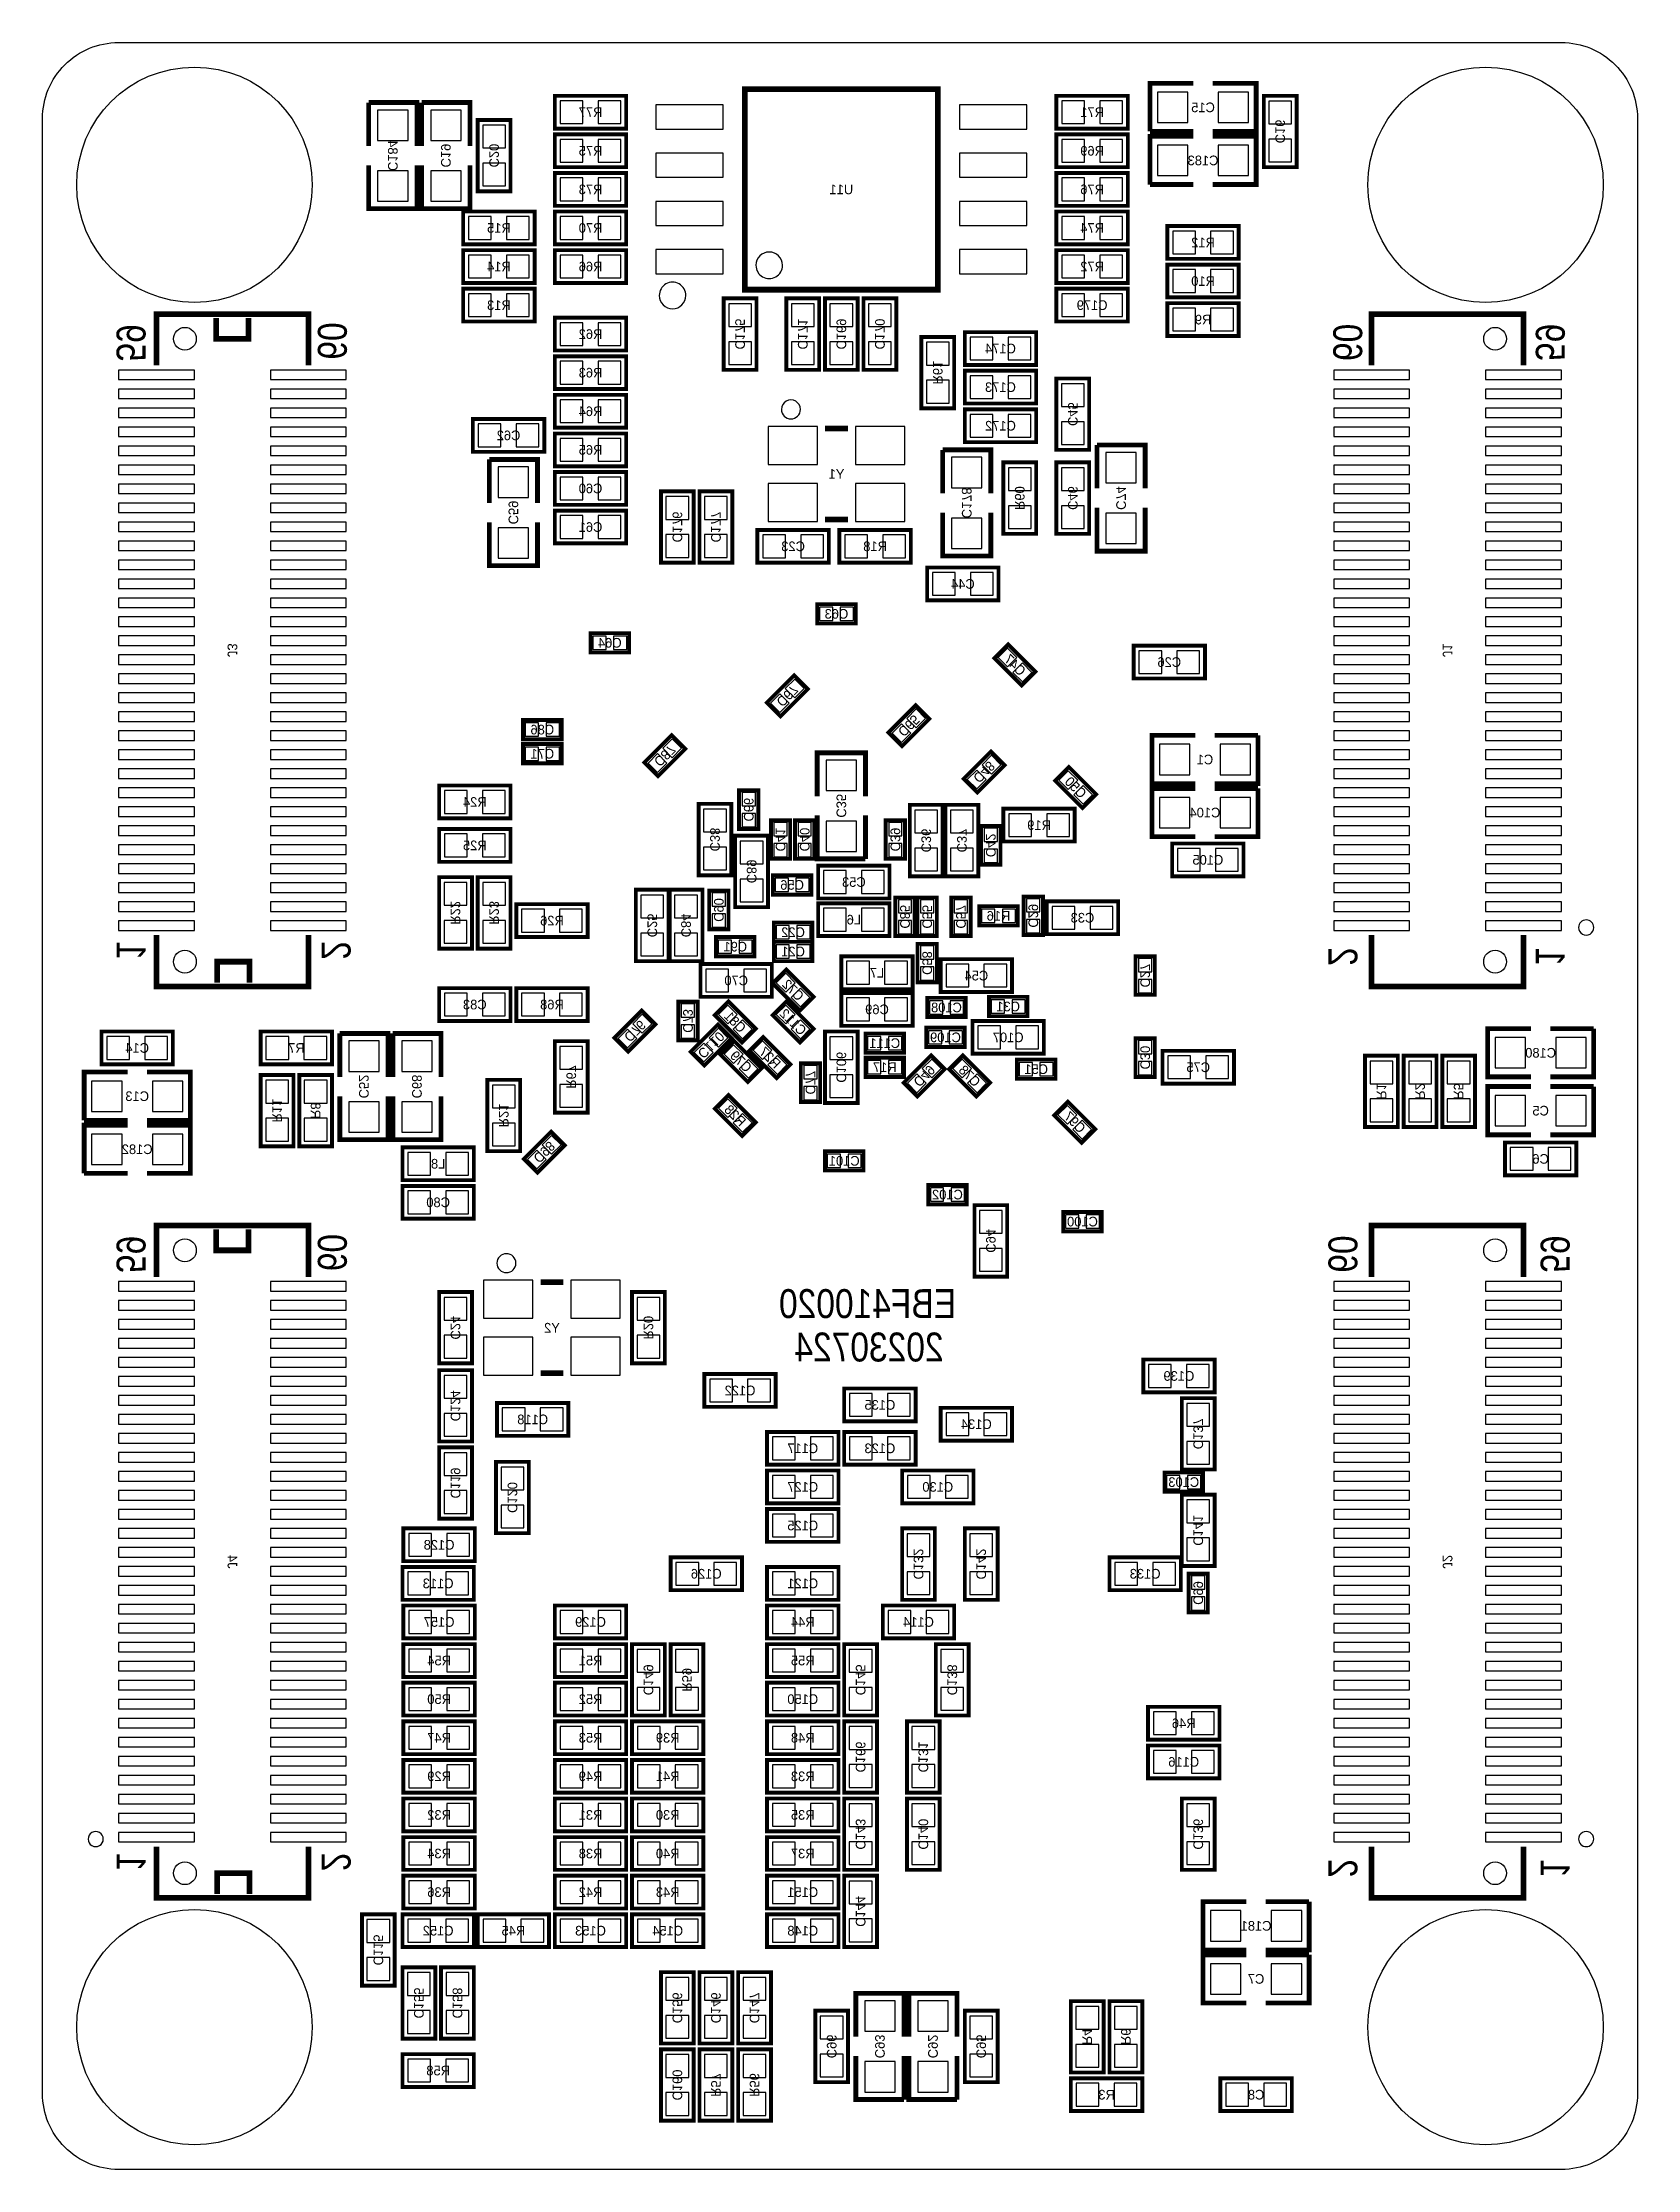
# Model space of a CAD drawing. Extents: x 2.5 to 91.5, y 4 to 102.5.
# Drawn here: x 5 to 47, y 4 to 60 of the extents above; entities that cross this region are included whole.
import ezdxf
from ezdxf.enums import TextEntityAlignment as Align

# ---------------------------------------------------------------- set-up
doc = ezdxf.new("R2010")
doc.units = 0
for name, color, linetype in [('BG_OUTLINE', 92, 'CONTINUOUS'), ('BG_SILKSCREEN_BOTTOM', 52, 'CONTINUOUS'), ('PG_SILKSCREEN_BOTTOM', 150, 'CONTINUOUS'), ('PIN_BOTTOM', 253, 'CONTINUOUS'), ('RD_SILKSCREEN_BOTTOM', 150, 'CONTINUOUS')]:
    doc.layers.add(name, color=color, linetype=linetype)

msp = doc.modelspace()

# ---------------------------------------------------------------- texts
at = {"layer": 'BG_SILKSCREEN_BOTTOM', "text_generation_flag": 2, "width": 0.866667}
for s, p in [('EBF410020', (29.0576, 26.416)), ('20230724', (28.7274, 25.273))]:
    msp.add_text(s, height=0.762, dxfattribs=at).set_placement(p)
at = {"layer": 'PG_SILKSCREEN_BOTTOM', "text_generation_flag": 2, "width": 0.866667}
for s, p in [('59', (6.949973, 51.599922)), ('60', (12.249988, 51.649909)), ('60', (38.989, 51.6128)), ('59', (44.323, 51.6128)), ('1', (6.949973, 35.849916)), ('2', (12.349988, 35.849916)), ('2', (38.862, 35.687)), ('1', (44.323, 35.687)), ('60', (12.249988, 27.649957)), ('59', (6.949973, 27.59997)), ('60', (38.862, 27.6098)), ('59', (44.45, 27.6098)), ('1', (6.949973, 11.849964)), ('2', (12.349988, 11.849964)), ('2', (38.862, 11.684)), ('1', (44.45, 11.684))]:
    msp.add_text(s, height=0.762, rotation=270, dxfattribs=at).set_placement(p)
at = {"layer": 'RD_SILKSCREEN_BOTTOM', "text_generation_flag": 2}
for s, p in [('R77', (19.431, 58.039)), ('R71', (32.639, 58.039)), ('C15', (35.56, 58.166)), ('R75', (19.431, 57.023)), ('R69', (32.639, 57.023)), ('C183', (35.56, 56.769)), ('R73', (19.431, 56.007)), ('U11', (26.035, 56.007)), ('R76', (32.639, 56.007)), ('R15', (17.018, 54.991)), ('R70', (19.431, 54.991)), ('R74', (32.639, 54.991)), ('R12', (35.56, 54.61)), ('R14', (17.018, 53.975)), ('R66', (19.431, 53.975)), ('R72', (32.639, 53.975)), ('R10', (35.56, 53.594)), ('R13', (17.018, 52.959)), ('C179', (32.639, 52.959)), ('R9', (35.56, 52.578)), ('R62', (19.431, 52.197)), ('C174', (30.226, 51.816)), ('R63', (19.431, 51.181)), ('C173', (30.226, 50.8)), ('R64', (19.431, 50.165)), ('C172', (30.226, 49.784)), ('C62', (17.272, 49.53)), ('R65', (19.431, 49.149)), ('Y1', (25.908, 48.514)), ('C60', (19.431, 48.133)), ('C61', (19.431, 47.117)), ('C23', (24.765, 46.609)), ('R18', (26.924, 46.609)), ('C44', (29.2354, 45.6184)), ('C63', (25.908, 44.831)), ('C64', (19.939, 44.069)), ('C26', (34.671, 43.561)), ('C86', (18.161, 41.783)), ('C71', (18.161, 41.148)), ('C1', (35.6108, 40.9956)), ('R24', (16.383, 39.878)), ('C104', (35.6108, 39.5986)), ('R19', (31.242, 39.2684)), ('R25', (16.383, 38.735)), ('C105', (35.687, 38.354)), ('C56', (24.7396, 37.6936)), ('C53', (26.3652, 37.7698)), ('R26', (18.415, 36.7538)), ('L6', (26.3652, 36.7792)), ('R16', (30.1752, 36.8808)), ('C33', (32.385, 36.83)), ('C22', (24.765, 36.449)), ('C91', (23.241, 36.068)), ('C21', (24.765, 35.941)), ('C70', (23.2664, 35.179)), ('L7', (26.9748, 35.3822)), ('C54', (29.591, 35.306)), ('C83', (16.383, 34.544)), ('R68', (18.415, 34.544)), ('C108', (28.8036, 34.4678)), ('C31', (30.4292, 34.4932)), ('C69', (26.9748, 34.417)), ('C14', (7.493, 33.401)), ('R7', (11.684, 33.401)), ('C111', (27.178, 33.528)), ('C109', (28.7782, 33.6804)), ('C107', (30.4292, 33.6804)), ('R17', (27.178, 32.893)), ('C51', (31.1658, 32.8422)), ('C75', (35.433, 32.893)), ('C180', (44.45, 33.274)), ('C13', (7.493, 32.131)), ('C5', (44.45, 31.75)), ('C182', (7.493, 30.734)), ('L8', (15.4178, 30.353)), ('C101', (26.1112, 30.4292)), ('C6', (44.45, 30.48)), ('C102', (28.829, 29.5402)), ('C80', (15.4178, 29.337)), ('C100', (32.385, 28.829)), ('Y2', (18.415, 26.035)), ('C122', (23.368, 24.384)), ('C139', (34.925, 24.765)), ('C135', (27.051, 24.003)), ('C118', (17.907, 23.622)), ('C134', (29.591, 23.495)), ('C117', (25.019, 22.86)), ('C123', (27.051, 22.86)), ('C127', (25.019, 21.844)), ('C130', (28.575, 21.844)), ('C103', (35.052, 21.971)), ('C125', (25.019, 20.828)), ('C128', (15.4432, 20.32)), ('C126', (22.479, 19.558)), ('C133', (34.036, 19.558)), ('C113', (15.4178, 19.304)), ('C121', (25.019, 19.304)), ('C157', (15.4432, 18.288)), ('C129', (19.431, 18.288)), ('R44', (25.019, 18.288)), ('C114', (28.067, 18.288)), ('R54', (15.4432, 17.272)), ('R51', (19.431, 17.272)), ('R55', (25.019, 17.272)), ('R50', (15.4432, 16.256)), ('R52', (19.431, 16.256)), ('C150', (25.019, 16.256)), ('R46', (35.052, 15.621)), ('R47', (15.4432, 15.24)), ('R53', (19.431, 15.24)), ('R39', (21.463, 15.24)), ('R48', (25.019, 15.24)), ('C116', (35.052, 14.605)), ('R29', (15.4432, 14.224)), ('R49', (19.431, 14.224)), ('R41', (21.463, 14.224)), ('R33', (25.019, 14.224)), ('R32', (15.4432, 13.208)), ('R31', (19.431, 13.208)), ('R30', (21.463, 13.208)), ('R35', (25.019, 13.208)), ('R34', (15.4432, 12.192)), ('R38', (19.431, 12.192)), ('R40', (21.463, 12.192)), ('R37', (25.019, 12.192)), ('R36', (15.4432, 11.176)), ('R42', (19.431, 11.176)), ('R43', (21.463, 11.176)), ('C151', (25.019, 11.176)), ('C152', (15.4178, 10.16)), ('R45', (17.399, 10.16)), ('C153', (19.431, 10.16)), ('C154', (21.463, 10.16)), ('C148', (25.019, 10.16)), ('C181', (36.957, 10.287)), ('C7', (36.957, 8.89)), ('R58', (15.4178, 6.477)), ('R3', (33.02, 5.842)), ('C8', (36.957, 5.842))]:
    msp.add_text(s, height=0.254, dxfattribs=at).set_placement(p, align=Align.CENTER)
for s, rotation, p in [('C16', 270, (37.465, 57.658305)), ('C184', 270, (14.097, 57.023305)), ('C19', 270, (15.494, 57.023305)), ('C20', 270, (16.764, 57.023305)), ('C175', 270, (23.241, 52.324305)), ('C171', 270, (24.892, 52.324305)), ('C169', 270, (25.908, 52.324305)), ('C170', 270, (26.924, 52.324305)), ('R61', 270, (28.448, 51.308305)), ('C45', 270, (32.004, 50.216105)), ('C178', 270, (29.21, 47.879305)), ('R60', 270, (30.607, 48.006305)), ('C46', 270, (32.004, 48.006305)), ('C74', 270, (33.274, 48.006305)), ('C59', 270, (17.272, 47.625305)), ('C176', 270, (21.59, 47.244305)), ('C177', 270, (22.606, 47.244305)), ('J3', 270, (9.87298, 44.000217)), ('C47', 315, (30.516957, 43.52224)), ('J1', 270, (41.872916, 44.000217)), ('C67', 225, (24.522989, 42.888992)), ('C65', 225, (27.723389, 42.101592)), ('C87', 225, (21.297189, 41.314192)), ('C48', 225, (29.704589, 40.882392)), ('C50', 315, (32.117157, 40.29644)), ('C66', 270, (23.4696, 39.802105)), ('C35', 270, (25.908, 39.903705)), ('C38', 270, (22.5806, 39.014705)), ('C41', 270, (24.3078, 39.014705)), ('C40', 270, (24.9428, 39.014705)), ('C39', 270, (27.3304, 39.014705)), ('C36', 270, (28.1432, 38.989305)), ('C37', 270, (29.083, 38.989305)), ('C42', 270, (29.845, 38.862305)), ('C89', 270, (23.5458, 38.176505)), ('R22', 270, (15.748, 37.084305)), ('R23', 270, (16.764, 37.084305)), ('C25', 270, (20.9296, 36.754105)), ('C84', 270, (21.8186, 36.754105)), ('C90', 270, (22.6822, 37.160505)), ('C85', 270, (27.5844, 36.982705)), ('C55', 270, (28.1686, 36.982705)), ('C57', 270, (29.0576, 36.982705)), ('C29', 270, (30.9626, 37.008105)), ('C58', 270, (28.1686, 35.763505)), ('C72', 315, (24.674957, 34.96244)), ('C27', 270, (33.909, 35.433305)), ('C76', 225, (20.509789, 34.062492)), ('C73', 270, (21.8694, 34.239505)), ('C81', 315, (23.150957, 34.12424)), ('C112', 315, (24.674957, 34.12424)), ('C110', 225, (22.516389, 33.694192)), ('R67', 270, (18.796, 32.766305)), ('C79', 315, (23.303357, 33.08284)), ('R27', 315, (24.065357, 33.18444)), ('C106', 270, (25.908, 33.020305)), ('C49', 225, (28.129789, 32.881392)), ('C78', 315, (29.323157, 32.70184)), ('C30', 270, (33.909, 33.274305)), ('C52', 270, (13.335, 32.512305)), ('C68', 270, (14.732, 32.512305)), ('C77', 270, (25.0952, 32.613905)), ('R1', 270, (40.132, 32.385305)), ('R2', 270, (41.148, 32.385305)), ('R5', 270, (42.164, 32.385305)), ('R11', 270, (11.049, 31.877305)), ('R8', 270, (12.065, 31.877305)), ('R21', 270, (17.018, 31.750305)), ('R28', 315, (23.150957, 31.66044)), ('C97', 315, (32.091757, 31.48264)), ('C98', 225, (18.122189, 30.874792)), ('C94', 270, (29.845, 28.448305)), ('C24', 270, (15.748, 26.162305)), ('R20', 270, (20.828, 26.162305)), ('C124', 270, (15.748, 24.104905)), ('C137', 270, (35.306, 23.368305)), ('C119', 270, (15.748, 22.072905)), ('C120', 270, (17.2466, 21.691905)), ('C141', 270, (35.306, 20.828305)), ('J4', 270, (9.87298, 20.000265)), ('C132', 270, (27.94, 19.939305)), ('C142', 270, (29.591, 19.939305)), ('J2', 270, (41.872916, 20.000265)), ('C99', 270, (35.306, 19.177305)), ('C149', 270, (20.828, 16.891305)), ('R59', 270, (21.844, 16.891305)), ('C145', 270, (26.416, 16.891305)), ('C138', 270, (28.829, 16.891305)), ('C166', 270, (26.416, 14.859305)), ('C131', 270, (28.067, 14.859305)), ('C143', 270, (26.416, 12.827305)), ('C140', 270, (28.067, 12.827305)), ('C136', 270, (35.306, 12.827305)), ('C144', 270, (26.416, 10.795305)), ('C115', 270, (13.716, 9.779305)), ('C155', 270, (14.7828, 8.382305)), ('C158', 270, (15.7988, 8.382305)), ('C156', 270, (21.59, 8.255305)), ('C146', 270, (22.606, 8.255305)), ('C147', 270, (23.622, 8.255305)), ('C96', 270, (25.654, 7.239305)), ('C93', 270, (26.924, 7.239305)), ('C92', 270, (28.321, 7.239305)), ('C95', 270, (29.591, 7.239305)), ('R4', 270, (32.385, 7.493305)), ('R6', 270, (33.401, 7.493305)), ('C160', 270, (21.59, 6.223305)), ('R57', 270, (22.606, 6.223305)), ('R56', 270, (23.622, 6.223305))]:
    msp.add_text(s, height=0.254, rotation=rotation, dxfattribs=at).set_placement(p, align=Align.CENTER)

# ---------------------------------------------------------------- linework, layer by layer
at = {"layer": 'BG_OUTLINE'}
msp.add_lwpolyline([(4.99999, 5.999988), (4.99999, 57.999884, -0.414214), (6.999986, 59.99988), (44.99991, 59.99988, -0.414214), (46.999906, 57.999884), (46.999906, 5.999988, -0.414214), (44.99991, 3.999992), (6.999986, 3.999992, -0.414214)], format="xyb", close=True, dxfattribs=at)
at = {"layer": 'PG_SILKSCREEN_BOTTOM'}
for points, const_width in [([(23.495, 58.774101), (28.575, 58.774101), (28.575, 53.493899), (23.495, 53.493899), (23.495, 58.774101)], 0.1524), ([(35.306, 58.928), (34.163, 58.928), (34.163, 57.658)], 0.127), ([(35.814, 57.658), (36.957, 57.658), (36.957, 58.928), (35.814, 58.928)], 0.127), ([(14.859, 57.277), (14.859, 58.42), (13.589, 58.42)], 0.127), ([(13.589, 58.42), (13.589, 57.277)], 0.127), ([(16.256, 57.277), (16.256, 58.42), (14.986, 58.42)], 0.127), ([(14.986, 58.42), (14.986, 57.277)], 0.127), ([(18.4912, 57.7342), (20.3708, 57.7342), (20.3708, 58.5978), (18.4912, 58.5978), (18.4912, 57.7342)], 0.1016), ([(31.6992, 57.7342), (33.5788, 57.7342), (33.5788, 58.5978), (31.6992, 58.5978), (31.6992, 57.7342)], 0.1016), ([(37.1602, 58.5978), (37.1602, 56.7182), (38.0238, 56.7182), (38.0238, 58.5978), (37.1602, 58.5978)], 0.1016), ([(16.4592, 57.9628), (16.4592, 56.0832), (17.3228, 56.0832), (17.3228, 57.9628), (16.4592, 57.9628)], 0.1016), ([(34.163, 57.658), (35.306, 57.658)], 0.127), ([(20.3708, 57.5818), (18.4912, 57.5818), (18.4912, 56.7182), (20.3708, 56.7182), (20.3708, 57.5818)], 0.1016), ([(31.6992, 56.7182), (33.5788, 56.7182), (33.5788, 57.5818), (31.6992, 57.5818), (31.6992, 56.7182)], 0.1016), ([(35.306, 57.531), (34.163, 57.531), (34.163, 56.261)], 0.127), ([(35.814, 56.261), (36.957, 56.261), (36.957, 57.531), (35.814, 57.531)], 0.127), ([(13.589, 56.769), (13.589, 55.626), (14.859, 55.626), (14.859, 56.769)], 0.127), ([(14.986, 56.769), (14.986, 55.626), (16.256, 55.626), (16.256, 56.769)], 0.127), ([(20.3708, 56.5658), (18.4912, 56.5658), (18.4912, 55.7022), (20.3708, 55.7022), (20.3708, 56.5658)], 0.1016), ([(33.5788, 56.5658), (31.6992, 56.5658), (31.6992, 55.7022), (33.5788, 55.7022), (33.5788, 56.5658)], 0.1016), ([(34.163, 56.261), (35.306, 56.261)], 0.127), ([(17.9578, 55.5498), (16.0782, 55.5498), (16.0782, 54.6862), (17.9578, 54.6862), (17.9578, 55.5498)], 0.1016), ([(20.3708, 55.5498), (18.4912, 55.5498), (18.4912, 54.6862), (20.3708, 54.6862), (20.3708, 55.5498)], 0.1016), ([(31.6992, 54.6862), (33.5788, 54.6862), (33.5788, 55.5498), (31.6992, 55.5498), (31.6992, 54.6862)], 0.1016), ([(36.4998, 55.1688), (34.6202, 55.1688), (34.6202, 54.3052), (36.4998, 54.3052), (36.4998, 55.1688)], 0.1016), ([(16.0782, 53.6702), (17.9578, 53.6702), (17.9578, 54.5338), (16.0782, 54.5338), (16.0782, 53.6702)], 0.1016), ([(18.4912, 53.6702), (20.3708, 53.6702), (20.3708, 54.5338), (18.4912, 54.5338), (18.4912, 53.6702)], 0.1016), ([(31.6992, 53.6702), (33.5788, 53.6702), (33.5788, 54.5338), (31.6992, 54.5338), (31.6992, 53.6702)], 0.1016), ([(34.6202, 53.2892), (36.4998, 53.2892), (36.4998, 54.1528), (34.6202, 54.1528), (34.6202, 53.2892)], 0.1016), ([(17.9578, 53.5178), (16.0782, 53.5178), (16.0782, 52.6542), (17.9578, 52.6542), (17.9578, 53.5178)], 0.1016), ([(22.9362, 53.2638), (22.9362, 51.3842), (23.7998, 51.3842), (23.7998, 53.2638), (22.9362, 53.2638)], 0.1016), ([(25.4508, 51.3842), (25.4508, 53.2638), (24.5872, 53.2638), (24.5872, 51.3842), (25.4508, 51.3842)], 0.1016), ([(25.6032, 53.2638), (25.6032, 51.3842), (26.4668, 51.3842), (26.4668, 53.2638), (25.6032, 53.2638)], 0.1016), ([(26.6192, 53.2638), (26.6192, 51.3842), (27.4828, 51.3842), (27.4828, 53.2638), (26.6192, 53.2638)], 0.1016), ([(31.6992, 52.6542), (33.5788, 52.6542), (33.5788, 53.5178), (31.6992, 53.5178), (31.6992, 52.6542)], 0.1016), ([(11.999976, 51.499922), (11.999976, 52.849907), (7.999984, 52.849907), (7.999984, 51.499922)], 0.150012), ([(10.424973, 52.749907), (10.424973, 52.199921), (9.574987, 52.199921), (9.574987, 52.749907)], 0.150012), ([(18.4912, 51.8922), (20.3708, 51.8922), (20.3708, 52.7558), (18.4912, 52.7558), (18.4912, 51.8922)], 0.1016), ([(36.4998, 53.1368), (34.6202, 53.1368), (34.6202, 52.2732), (36.4998, 52.2732), (36.4998, 53.1368)], 0.1016), ([(39.99992, 51.499922), (39.99992, 52.849907), (43.999912, 52.849907), (43.999912, 51.499922)], 0.150012), ([(29.0068, 50.3682), (29.0068, 52.2478), (28.1432, 52.2478), (28.1432, 50.3682), (29.0068, 50.3682)], 0.1016), ([(31.1658, 52.3748), (29.2862, 52.3748), (29.2862, 51.5112), (31.1658, 51.5112), (31.1658, 52.3748)], 0.1016), ([(18.4912, 50.8762), (20.3708, 50.8762), (20.3708, 51.7398), (18.4912, 51.7398), (18.4912, 50.8762)], 0.1016), ([(31.1658, 51.3588), (29.2862, 51.3588), (29.2862, 50.4952), (31.1658, 50.4952), (31.1658, 51.3588)], 0.1016), ([(32.5628, 49.276), (32.5628, 51.1556), (31.6992, 51.1556), (31.6992, 49.276), (32.5628, 49.276)], 0.1016), ([(18.4912, 49.8602), (20.3708, 49.8602), (20.3708, 50.7238), (18.4912, 50.7238), (18.4912, 49.8602)], 0.1016), ([(18.2118, 50.0888), (16.3322, 50.0888), (16.3322, 49.2252), (18.2118, 49.2252), (18.2118, 50.0888)], 0.1016), ([(25.608001, 49.840998), (26.207999, 49.840998)], 0.150012), ([(31.1658, 50.3428), (29.2862, 50.3428), (29.2862, 49.4792), (31.1658, 49.4792), (31.1658, 50.3428)], 0.1016), ([(18.4912, 48.8442), (20.3708, 48.8442), (20.3708, 49.7078), (18.4912, 49.7078), (18.4912, 48.8442)], 0.1016), ([(29.972, 48.133), (29.972, 49.276), (28.702, 49.276)], 0.127), ([(28.702, 49.276), (28.702, 48.133)], 0.127), ([(34.036, 48.26), (34.036, 49.403), (32.766, 49.403)], 0.127), ([(32.766, 49.403), (32.766, 48.26)], 0.127), ([(18.034, 47.879), (18.034, 49.022), (16.764, 49.022)], 0.127), ([(16.764, 49.022), (16.764, 47.879)], 0.127), ([(18.4912, 47.8282), (20.3708, 47.8282), (20.3708, 48.6918), (18.4912, 48.6918), (18.4912, 47.8282)], 0.1016), ([(31.1658, 47.0662), (31.1658, 48.9458), (30.3022, 48.9458), (30.3022, 47.0662), (31.1658, 47.0662)], 0.1016), ([(31.6992, 48.9458), (31.6992, 47.0662), (32.5628, 47.0662), (32.5628, 48.9458), (31.6992, 48.9458)], 0.1016), ([(21.2852, 48.1838), (21.2852, 46.3042), (22.1488, 46.3042), (22.1488, 48.1838), (21.2852, 48.1838)], 0.1016), ([(22.3012, 48.1838), (22.3012, 46.3042), (23.1648, 46.3042), (23.1648, 48.1838), (22.3012, 48.1838)], 0.1016), ([(18.4912, 46.8122), (20.3708, 46.8122), (20.3708, 47.6758), (18.4912, 47.6758), (18.4912, 46.8122)], 0.1016), ([(28.702, 47.625), (28.702, 46.482), (29.972, 46.482), (29.972, 47.625)], 0.127), ([(32.766, 47.752), (32.766, 46.609), (34.036, 46.609), (34.036, 47.752)], 0.127), ([(16.764, 47.371), (16.764, 46.228), (18.034, 46.228), (18.034, 47.371)], 0.127), ([(23.8252, 46.3042), (25.7048, 46.3042), (25.7048, 47.1678), (23.8252, 47.1678), (23.8252, 46.3042)], 0.1016), ([(25.608001, 47.441002), (26.207999, 47.441002)], 0.150012), ([(27.8638, 47.1678), (25.9842, 47.1678), (25.9842, 46.3042), (27.8638, 46.3042), (27.8638, 47.1678)], 0.1016), ([(28.2956, 45.3136), (30.1752, 45.3136), (30.1752, 46.1772), (28.2956, 46.1772), (28.2956, 45.3136)], 0.1016), ([(25.4, 45.212), (26.416, 45.212), (26.416, 44.704), (25.4, 44.704), (25.4, 45.212)], 0.1016), ([(19.431, 44.45), (20.447, 44.45), (20.447, 43.942), (19.431, 43.942), (19.431, 44.45)], 0.1016), ([(30.786603, 43.07299), (30.06819, 43.791403), (30.427397, 44.15061), (31.14581, 43.432197), (30.786603, 43.07299)], 0.1016), ([(33.7312, 43.2562), (35.6108, 43.2562), (35.6108, 44.1198), (33.7312, 44.1198), (33.7312, 43.2562)], 0.1016), ([(24.07379, 42.619397), (24.792203, 43.33781), (25.15141, 42.978603), (24.432997, 42.26019), (24.07379, 42.619397)], 0.1016), ([(27.27419, 41.831997), (27.992603, 42.55041), (28.35181, 42.191203), (27.633397, 41.47279), (27.27419, 41.831997)], 0.1016), ([(18.669, 41.656), (17.653, 41.656), (17.653, 42.164), (18.669, 42.164), (18.669, 41.656)], 0.1016), ([(18.669, 41.021), (17.653, 41.021), (17.653, 41.529), (18.669, 41.529), (18.669, 41.021)], 0.1016), ([(20.84799, 41.044597), (21.566403, 41.76301), (21.92561, 41.403803), (21.207197, 40.68539), (20.84799, 41.044597)], 0.1016), ([(35.3568, 41.7576), (34.2138, 41.7576), (34.2138, 40.4876), (35.3568, 40.4876)], 0.127), ([(35.8648, 40.4876), (37.0078, 40.4876), (37.0078, 41.7576)], 0.127), ([(37.0078, 41.7576), (35.8648, 41.7576)], 0.127), ([(26.67, 40.1574), (26.67, 41.3004), (25.4, 41.3004), (25.4, 40.1574)], 0.127), ([(30.33301, 40.972003), (29.614597, 40.25359), (29.25539, 40.612797), (29.973803, 41.33121), (30.33301, 40.972003)], 0.1016), ([(32.386803, 39.84719), (31.66839, 40.565603), (32.027597, 40.92481), (32.74601, 40.206397), (32.386803, 39.84719)], 0.1016), ([(17.3228, 40.4368), (15.4432, 40.4368), (15.4432, 39.5732), (17.3228, 39.5732), (17.3228, 40.4368)], 0.1016), ([(23.8506, 40.3098), (23.8506, 39.2938), (23.3426, 39.2938), (23.3426, 40.3098), (23.8506, 40.3098)], 0.1016), ([(35.3568, 40.3606), (34.2138, 40.3606), (34.2138, 39.0906), (35.3568, 39.0906)], 0.127), ([(35.8648, 39.0906), (37.0078, 39.0906), (37.0078, 40.3606)], 0.127), ([(37.0078, 40.3606), (35.8648, 40.3606)], 0.127), ([(22.2758, 39.9542), (22.2758, 38.0746), (23.1394, 38.0746), (23.1394, 39.9542), (22.2758, 39.9542)], 0.1016), ([(27.8384, 39.9288), (27.8384, 38.0492), (28.702, 38.0492), (28.702, 39.9288), (27.8384, 39.9288)], 0.1016), ([(29.6418, 38.0492), (29.6418, 39.9288), (28.7782, 39.9288), (28.7782, 38.0492), (29.6418, 38.0492)], 0.1016), ([(32.1818, 39.8272), (30.3022, 39.8272), (30.3022, 38.9636), (32.1818, 38.9636), (32.1818, 39.8272)], 0.1016), ([(17.3228, 39.2938), (15.4432, 39.2938), (15.4432, 38.4302), (17.3228, 38.4302), (17.3228, 39.2938)], 0.1016), ([(24.6888, 39.5224), (24.6888, 38.5064), (24.1808, 38.5064), (24.1808, 39.5224), (24.6888, 39.5224)], 0.1016), ([(24.8158, 38.5064), (24.8158, 39.5224), (25.3238, 39.5224), (25.3238, 38.5064), (24.8158, 38.5064)], 0.1016), ([(25.4, 39.6494), (25.4, 38.5064), (26.67, 38.5064)], 0.127), ([(26.67, 38.5064), (26.67, 39.6494)], 0.127), ([(27.2034, 38.5064), (27.2034, 39.5224), (27.7114, 39.5224), (27.7114, 38.5064), (27.2034, 38.5064)], 0.1016), ([(30.226, 39.37), (30.226, 38.354), (29.718, 38.354), (29.718, 39.37), (30.226, 39.37)], 0.1016), ([(23.241, 39.116), (23.241, 37.2364), (24.1046, 37.2364), (24.1046, 39.116), (23.241, 39.116)], 0.1016), ([(36.6268, 38.9128), (34.7472, 38.9128), (34.7472, 38.0492), (36.6268, 38.0492), (36.6268, 38.9128)], 0.1016), ([(24.2316, 38.0746), (25.2476, 38.0746), (25.2476, 37.5666), (24.2316, 37.5666), (24.2316, 38.0746)], 0.1016), ([(27.305, 38.3286), (25.4254, 38.3286), (25.4254, 37.465), (27.305, 37.465), (27.305, 38.3286)], 0.1016), ([(16.3068, 36.1442), (16.3068, 38.0238), (15.4432, 38.0238), (15.4432, 36.1442), (16.3068, 36.1442)], 0.1016), ([(16.4592, 38.0238), (16.4592, 36.1442), (17.3228, 36.1442), (17.3228, 38.0238), (16.4592, 38.0238)], 0.1016), ([(20.6248, 37.6936), (20.6248, 35.814), (21.4884, 35.814), (21.4884, 37.6936), (20.6248, 37.6936)], 0.1016), ([(21.5138, 37.6936), (21.5138, 35.814), (22.3774, 35.814), (22.3774, 37.6936), (21.5138, 37.6936)], 0.1016), ([(23.0632, 37.6682), (23.0632, 36.6522), (22.5552, 36.6522), (22.5552, 37.6682), (23.0632, 37.6682)], 0.1016), ([(27.9654, 37.4904), (27.9654, 36.4744), (27.4574, 36.4744), (27.4574, 37.4904), (27.9654, 37.4904)], 0.1016), ([(28.5496, 37.4904), (28.5496, 36.4744), (28.0416, 36.4744), (28.0416, 37.4904), (28.5496, 37.4904)], 0.1016), ([(28.9306, 36.4744), (28.9306, 37.4904), (29.4386, 37.4904), (29.4386, 36.4744), (28.9306, 36.4744)], 0.1016), ([(31.3436, 37.5158), (31.3436, 36.4998), (30.8356, 36.4998), (30.8356, 37.5158), (31.3436, 37.5158)], 0.1016), ([(19.3548, 37.3126), (17.4752, 37.3126), (17.4752, 36.449), (19.3548, 36.449), (19.3548, 37.3126)], 0.1016), ([(25.4254, 36.4744), (27.305, 36.4744), (27.305, 37.338), (25.4254, 37.338), (25.4254, 36.4744)], 0.1016), ([(29.6672, 37.2618), (30.6832, 37.2618), (30.6832, 36.7538), (29.6672, 36.7538), (29.6672, 37.2618)], 0.1016), ([(31.4452, 36.5252), (33.3248, 36.5252), (33.3248, 37.3888), (31.4452, 37.3888), (31.4452, 36.5252)], 0.1016), ([(11.999976, 36.499902), (11.999976, 35.149917), (7.999984, 35.149917), (7.999984, 36.499902)], 0.150012), ([(23.749, 35.941), (22.733, 35.941), (22.733, 36.449), (23.749, 36.449), (23.749, 35.941)], 0.1016), ([(24.257, 36.83), (25.273, 36.83), (25.273, 36.322), (24.257, 36.322), (24.257, 36.83)], 0.1016), ([(39.99992, 36.499902), (39.99992, 35.149917), (43.999912, 35.149917), (43.999912, 36.499902)], 0.150012), ([(10.449992, 35.249917), (10.449992, 35.799903), (9.599981, 35.799903), (9.599981, 35.249917)], 0.150012), ([(24.257, 36.322), (25.273, 36.322), (25.273, 35.814), (24.257, 35.814), (24.257, 36.322)], 0.1016), ([(27.9146, 35.941), (26.035, 35.941), (26.035, 35.0774), (27.9146, 35.0774), (27.9146, 35.941)], 0.1016), ([(28.0416, 35.2552), (28.0416, 36.2712), (28.5496, 36.2712), (28.5496, 35.2552), (28.0416, 35.2552)], 0.1016), ([(30.5308, 35.8648), (28.6512, 35.8648), (28.6512, 35.0012), (30.5308, 35.0012), (30.5308, 35.8648)], 0.1016), ([(34.29, 35.941), (34.29, 34.925), (33.782, 34.925), (33.782, 35.941), (34.29, 35.941)], 0.1016), ([(22.3266, 34.8742), (24.2062, 34.8742), (24.2062, 35.7378), (22.3266, 35.7378), (22.3266, 34.8742)], 0.1016), ([(24.944603, 34.51319), (24.22619, 35.231603), (24.585397, 35.59081), (25.30381, 34.872397), (24.944603, 34.51319)], 0.1016), ([(15.4432, 34.2392), (17.3228, 34.2392), (17.3228, 35.1028), (15.4432, 35.1028), (15.4432, 34.2392)], 0.1016), ([(19.3548, 35.1028), (17.4752, 35.1028), (17.4752, 34.2392), (19.3548, 34.2392), (19.3548, 35.1028)], 0.1016), ([(22.2504, 34.7472), (22.2504, 33.7312), (21.7424, 33.7312), (21.7424, 34.7472), (22.2504, 34.7472)], 0.1016), ([(23.061397, 34.75261), (23.77981, 34.034197), (23.420603, 33.67499), (22.70219, 34.393403), (23.061397, 34.75261)], 0.1016), ([(24.585397, 34.75261), (25.30381, 34.034197), (24.944603, 33.67499), (24.22619, 34.393403), (24.585397, 34.75261)], 0.1016), ([(27.9146, 34.9758), (26.035, 34.9758), (26.035, 34.1122), (27.9146, 34.1122), (27.9146, 34.9758)], 0.1016), ([(29.3116, 34.3408), (28.2956, 34.3408), (28.2956, 34.8488), (29.3116, 34.8488), (29.3116, 34.3408)], 0.1016), ([(30.9372, 34.3662), (29.9212, 34.3662), (29.9212, 34.8742), (30.9372, 34.8742), (30.9372, 34.3662)], 0.1016), ([(20.06059, 33.792897), (20.779003, 34.51131), (21.13821, 34.152103), (20.419797, 33.43369), (20.06059, 33.792897)], 0.1016), ([(23.14481, 33.783803), (22.426397, 33.06539), (22.06719, 33.424597), (22.785603, 34.14301), (23.14481, 33.783803)], 0.1016), ([(29.4894, 33.3756), (31.369, 33.3756), (31.369, 34.2392), (29.4894, 34.2392), (29.4894, 33.3756)], 0.1016), ([(6.5532, 33.0962), (8.4328, 33.0962), (8.4328, 33.9598), (6.5532, 33.9598), (6.5532, 33.0962)], 0.1016), ([(10.7442, 33.0962), (12.6238, 33.0962), (12.6238, 33.9598), (10.7442, 33.9598), (10.7442, 33.0962)], 0.1016), ([(14.097, 32.766), (14.097, 33.909), (12.827, 33.909)], 0.127), ([(12.827, 33.909), (12.827, 32.766)], 0.127), ([(15.494, 32.766), (15.494, 33.909), (14.224, 33.909)], 0.127), ([(14.224, 33.909), (14.224, 32.766)], 0.127), ([(19.3548, 31.8262), (19.3548, 33.7058), (18.4912, 33.7058), (18.4912, 31.8262), (19.3548, 31.8262)], 0.1016), ([(23.573003, 32.63359), (22.85459, 33.352003), (23.213797, 33.71121), (23.93221, 32.992797), (23.573003, 32.63359)], 0.1016), ([(24.335003, 32.73519), (23.61659, 33.453603), (23.975797, 33.81281), (24.69421, 33.094397), (24.335003, 32.73519)], 0.1016), ([(25.6032, 33.9598), (25.6032, 32.0802), (26.4668, 32.0802), (26.4668, 33.9598), (25.6032, 33.9598)], 0.1016), ([(26.67, 33.909), (27.686, 33.909), (27.686, 33.401), (26.67, 33.401), (26.67, 33.909)], 0.1016), ([(28.2702, 34.0614), (29.2862, 34.0614), (29.2862, 33.5534), (28.2702, 33.5534), (28.2702, 34.0614)], 0.1016), ([(34.29, 33.782), (34.29, 32.766), (33.782, 32.766), (33.782, 33.782), (34.29, 33.782)], 0.1016), ([(44.196, 34.036), (43.053, 34.036), (43.053, 32.766), (44.196, 32.766)], 0.127), ([(44.704, 32.766), (45.847, 32.766), (45.847, 34.036)], 0.127), ([(45.847, 34.036), (44.704, 34.036)], 0.127), ([(25.4762, 33.1216), (25.4762, 32.1056), (24.9682, 32.1056), (24.9682, 33.1216), (25.4762, 33.1216)], 0.1016), ([(26.67, 33.274), (27.686, 33.274), (27.686, 32.766), (26.67, 32.766), (26.67, 33.274)], 0.1016), ([(28.75821, 32.971003), (28.039797, 32.25259), (27.68059, 32.611797), (28.399003, 33.33021), (28.75821, 32.971003)], 0.1016), ([(29.233597, 33.33021), (29.95201, 32.611797), (29.592803, 32.25259), (28.87439, 32.971003), (29.233597, 33.33021)], 0.1016), ([(30.6578, 33.2232), (31.6738, 33.2232), (31.6738, 32.7152), (30.6578, 32.7152), (30.6578, 33.2232)], 0.1016), ([(34.4932, 32.5882), (36.3728, 32.5882), (36.3728, 33.4518), (34.4932, 33.4518), (34.4932, 32.5882)], 0.1016), ([(40.6908, 31.4452), (40.6908, 33.3248), (39.8272, 33.3248), (39.8272, 31.4452), (40.6908, 31.4452)], 0.1016), ([(40.8432, 33.3248), (40.8432, 31.4452), (41.7068, 31.4452), (41.7068, 33.3248), (40.8432, 33.3248)], 0.1016), ([(42.7228, 31.4452), (42.7228, 33.3248), (41.8592, 33.3248), (41.8592, 31.4452), (42.7228, 31.4452)], 0.1016), ([(7.239, 32.893), (6.096, 32.893), (6.096, 31.623)], 0.127), ([(7.747, 31.623), (8.89, 31.623), (8.89, 32.893), (7.747, 32.893)], 0.127), ([(10.7442, 32.8168), (10.7442, 30.9372), (11.6078, 30.9372), (11.6078, 32.8168), (10.7442, 32.8168)], 0.1016), ([(12.6238, 30.9372), (12.6238, 32.8168), (11.7602, 32.8168), (11.7602, 30.9372), (12.6238, 30.9372)], 0.1016), ([(16.7132, 32.6898), (16.7132, 30.8102), (17.5768, 30.8102), (17.5768, 32.6898), (16.7132, 32.6898)], 0.1016), ([(44.196, 32.512), (43.053, 32.512), (43.053, 31.242), (44.196, 31.242)], 0.127), ([(44.704, 31.242), (45.847, 31.242), (45.847, 32.512)], 0.127), ([(45.847, 32.512), (44.704, 32.512)], 0.127), ([(12.827, 32.258), (12.827, 31.115), (14.097, 31.115), (14.097, 32.258)], 0.127), ([(14.224, 32.258), (14.224, 31.115), (15.494, 31.115), (15.494, 32.258)], 0.127), ([(23.061397, 32.28881), (23.77981, 31.570397), (23.420603, 31.21119), (22.70219, 31.929603), (23.061397, 32.28881)], 0.1016), ([(32.361403, 31.03339), (31.64299, 31.751803), (32.002197, 32.11101), (32.72061, 31.392597), (32.361403, 31.03339)], 0.1016), ([(6.096, 31.623), (7.239, 31.623)], 0.127), ([(7.239, 31.496), (6.096, 31.496), (6.096, 30.226)], 0.127), ([(7.747, 30.226), (8.89, 30.226), (8.89, 31.496), (7.747, 31.496)], 0.127), ([(17.67299, 30.605197), (18.391403, 31.32361), (18.75061, 30.964403), (18.032197, 30.24599), (17.67299, 30.605197)], 0.1016), ([(16.3576, 30.9118), (14.478, 30.9118), (14.478, 30.0482), (16.3576, 30.0482), (16.3576, 30.9118)], 0.1016), ([(26.6192, 30.3022), (25.6032, 30.3022), (25.6032, 30.8102), (26.6192, 30.8102), (26.6192, 30.3022)], 0.1016), ([(45.3898, 31.0388), (43.5102, 31.0388), (43.5102, 30.1752), (45.3898, 30.1752), (45.3898, 31.0388)], 0.1016), ([(6.096, 30.226), (7.239, 30.226)], 0.127), ([(16.3576, 29.8958), (14.478, 29.8958), (14.478, 29.0322), (16.3576, 29.0322), (16.3576, 29.8958)], 0.1016), ([(29.337, 29.4132), (28.321, 29.4132), (28.321, 29.9212), (29.337, 29.9212), (29.337, 29.4132)], 0.1016), ([(29.5402, 29.3878), (29.5402, 27.5082), (30.4038, 27.5082), (30.4038, 29.3878), (29.5402, 29.3878)], 0.1016), ([(31.877, 29.21), (32.893, 29.21), (32.893, 28.702), (31.877, 28.702), (31.877, 29.21)], 0.1016), ([(11.999976, 27.49997), (11.999976, 28.849955), (7.999984, 28.849955), (7.999984, 27.49997)], 0.150012), ([(10.424973, 28.749955), (10.424973, 28.199969), (9.574987, 28.199969), (9.574987, 28.749955)], 0.150012), ([(39.99992, 27.49997), (39.99992, 28.849955), (43.999912, 28.849955), (43.999912, 27.49997)], 0.150012), ([(16.3068, 25.2222), (16.3068, 27.1018), (15.4432, 27.1018), (15.4432, 25.2222), (16.3068, 25.2222)], 0.1016), ([(18.115001, 27.361998), (18.714999, 27.361998)], 0.150012), ([(20.5232, 27.1018), (20.5232, 25.2222), (21.3868, 25.2222), (21.3868, 27.1018), (20.5232, 27.1018)], 0.1016), ([(33.9852, 24.4602), (35.8648, 24.4602), (35.8648, 25.3238), (33.9852, 25.3238), (33.9852, 24.4602)], 0.1016), ([(15.4432, 25.0444), (15.4432, 23.1648), (16.3068, 23.1648), (16.3068, 25.0444), (15.4432, 25.0444)], 0.1016), ([(18.115001, 24.962002), (18.714999, 24.962002)], 0.150012), ([(22.4282, 24.0792), (24.3078, 24.0792), (24.3078, 24.9428), (22.4282, 24.9428), (22.4282, 24.0792)], 0.1016), ([(16.9672, 23.3172), (18.8468, 23.3172), (18.8468, 24.1808), (16.9672, 24.1808), (16.9672, 23.3172)], 0.1016), ([(27.9908, 24.5618), (26.1112, 24.5618), (26.1112, 23.6982), (27.9908, 23.6982), (27.9908, 24.5618)], 0.1016), ([(28.6512, 23.1902), (30.5308, 23.1902), (30.5308, 24.0538), (28.6512, 24.0538), (28.6512, 23.1902)], 0.1016), ([(35.8648, 22.4282), (35.8648, 24.3078), (35.0012, 24.3078), (35.0012, 22.4282), (35.8648, 22.4282)], 0.1016), ([(15.4432, 23.0124), (15.4432, 21.1328), (16.3068, 21.1328), (16.3068, 23.0124), (15.4432, 23.0124)], 0.1016), ([(24.0792, 22.5552), (25.9588, 22.5552), (25.9588, 23.4188), (24.0792, 23.4188), (24.0792, 22.5552)], 0.1016), ([(27.9908, 23.4188), (26.1112, 23.4188), (26.1112, 22.5552), (27.9908, 22.5552), (27.9908, 23.4188)], 0.1016), ([(16.9418, 22.6314), (16.9418, 20.7518), (17.8054, 20.7518), (17.8054, 22.6314), (16.9418, 22.6314)], 0.1016), ([(24.0792, 21.5392), (25.9588, 21.5392), (25.9588, 22.4028), (24.0792, 22.4028), (24.0792, 21.5392)], 0.1016), ([(29.5148, 22.4028), (27.6352, 22.4028), (27.6352, 21.5392), (29.5148, 21.5392), (29.5148, 22.4028)], 0.1016), ([(35.56, 21.844), (34.544, 21.844), (34.544, 22.352), (35.56, 22.352), (35.56, 21.844)], 0.1016), ([(24.0792, 20.5232), (25.9588, 20.5232), (25.9588, 21.3868), (24.0792, 21.3868), (24.0792, 20.5232)], 0.1016), ([(35.0012, 21.7678), (35.0012, 19.8882), (35.8648, 19.8882), (35.8648, 21.7678), (35.0012, 21.7678)], 0.1016), ([(16.383, 20.8788), (14.5034, 20.8788), (14.5034, 20.0152), (16.383, 20.0152), (16.383, 20.8788)], 0.1016), ([(27.6352, 20.8788), (27.6352, 18.9992), (28.4988, 18.9992), (28.4988, 20.8788), (27.6352, 20.8788)], 0.1016), ([(30.1498, 18.9992), (30.1498, 20.8788), (29.2862, 20.8788), (29.2862, 18.9992), (30.1498, 18.9992)], 0.1016), ([(21.5392, 19.2532), (23.4188, 19.2532), (23.4188, 20.1168), (21.5392, 20.1168), (21.5392, 19.2532)], 0.1016), ([(33.0962, 19.2532), (34.9758, 19.2532), (34.9758, 20.1168), (33.0962, 20.1168), (33.0962, 19.2532)], 0.1016), ([(16.3576, 19.8628), (14.478, 19.8628), (14.478, 18.9992), (16.3576, 18.9992), (16.3576, 19.8628)], 0.1016), ([(24.0792, 18.9992), (25.9588, 18.9992), (25.9588, 19.8628), (24.0792, 19.8628), (24.0792, 18.9992)], 0.1016), ([(35.179, 18.669), (35.179, 19.685), (35.687, 19.685), (35.687, 18.669), (35.179, 18.669)], 0.1016), ([(14.5034, 17.9832), (16.383, 17.9832), (16.383, 18.8468), (14.5034, 18.8468), (14.5034, 17.9832)], 0.1016), ([(18.4912, 17.9832), (20.3708, 17.9832), (20.3708, 18.8468), (18.4912, 18.8468), (18.4912, 17.9832)], 0.1016), ([(24.0792, 17.9832), (25.9588, 17.9832), (25.9588, 18.8468), (24.0792, 18.8468), (24.0792, 17.9832)], 0.1016), ([(27.1272, 17.9832), (29.0068, 17.9832), (29.0068, 18.8468), (27.1272, 18.8468), (27.1272, 17.9832)], 0.1016), ([(14.5034, 16.9672), (16.383, 16.9672), (16.383, 17.8308), (14.5034, 17.8308), (14.5034, 16.9672)], 0.1016), ([(20.3708, 17.8308), (18.4912, 17.8308), (18.4912, 16.9672), (20.3708, 16.9672), (20.3708, 17.8308)], 0.1016), ([(21.3868, 15.9512), (21.3868, 17.8308), (20.5232, 17.8308), (20.5232, 15.9512), (21.3868, 15.9512)], 0.1016), ([(21.5392, 17.8308), (21.5392, 15.9512), (22.4028, 15.9512), (22.4028, 17.8308), (21.5392, 17.8308)], 0.1016), ([(25.9588, 17.8308), (24.0792, 17.8308), (24.0792, 16.9672), (25.9588, 16.9672), (25.9588, 17.8308)], 0.1016), ([(26.9748, 15.9512), (26.9748, 17.8308), (26.1112, 17.8308), (26.1112, 15.9512), (26.9748, 15.9512)], 0.1016), ([(29.3878, 15.9512), (29.3878, 17.8308), (28.5242, 17.8308), (28.5242, 15.9512), (29.3878, 15.9512)], 0.1016), ([(14.5034, 15.9512), (16.383, 15.9512), (16.383, 16.8148), (14.5034, 16.8148), (14.5034, 15.9512)], 0.1016), ([(20.3708, 16.8148), (18.4912, 16.8148), (18.4912, 15.9512), (20.3708, 15.9512), (20.3708, 16.8148)], 0.1016), ([(25.9588, 16.8148), (24.0792, 16.8148), (24.0792, 15.9512), (25.9588, 15.9512), (25.9588, 16.8148)], 0.1016), ([(14.5034, 14.9352), (16.383, 14.9352), (16.383, 15.7988), (14.5034, 15.7988), (14.5034, 14.9352)], 0.1016), ([(20.3708, 15.7988), (18.4912, 15.7988), (18.4912, 14.9352), (20.3708, 14.9352), (20.3708, 15.7988)], 0.1016), ([(20.5232, 14.9352), (22.4028, 14.9352), (22.4028, 15.7988), (20.5232, 15.7988), (20.5232, 14.9352)], 0.1016), ([(25.9588, 15.7988), (24.0792, 15.7988), (24.0792, 14.9352), (25.9588, 14.9352), (25.9588, 15.7988)], 0.1016), ([(26.9748, 13.9192), (26.9748, 15.7988), (26.1112, 15.7988), (26.1112, 13.9192), (26.9748, 13.9192)], 0.1016), ([(28.6258, 13.9192), (28.6258, 15.7988), (27.7622, 15.7988), (27.7622, 13.9192), (28.6258, 13.9192)], 0.1016), ([(34.1122, 15.3162), (35.9918, 15.3162), (35.9918, 16.1798), (34.1122, 16.1798), (34.1122, 15.3162)], 0.1016), ([(34.1122, 14.3002), (35.9918, 14.3002), (35.9918, 15.1638), (34.1122, 15.1638), (34.1122, 14.3002)], 0.1016), ([(14.5034, 13.9192), (16.383, 13.9192), (16.383, 14.7828), (14.5034, 14.7828), (14.5034, 13.9192)], 0.1016), ([(20.3708, 14.7828), (18.4912, 14.7828), (18.4912, 13.9192), (20.3708, 13.9192), (20.3708, 14.7828)], 0.1016), ([(20.5232, 13.9192), (22.4028, 13.9192), (22.4028, 14.7828), (20.5232, 14.7828), (20.5232, 13.9192)], 0.1016), ([(25.9588, 14.7828), (24.0792, 14.7828), (24.0792, 13.9192), (25.9588, 13.9192), (25.9588, 14.7828)], 0.1016), ([(14.5034, 12.9032), (16.383, 12.9032), (16.383, 13.7668), (14.5034, 13.7668), (14.5034, 12.9032)], 0.1016), ([(20.3708, 13.7668), (18.4912, 13.7668), (18.4912, 12.9032), (20.3708, 12.9032), (20.3708, 13.7668)], 0.1016), ([(20.5232, 12.9032), (22.4028, 12.9032), (22.4028, 13.7668), (20.5232, 13.7668), (20.5232, 12.9032)], 0.1016), ([(25.9588, 13.7668), (24.0792, 13.7668), (24.0792, 12.9032), (25.9588, 12.9032), (25.9588, 13.7668)], 0.1016), ([(26.1112, 13.7668), (26.1112, 11.8872), (26.9748, 11.8872), (26.9748, 13.7668), (26.1112, 13.7668)], 0.1016), ([(28.6258, 11.8872), (28.6258, 13.7668), (27.7622, 13.7668), (27.7622, 11.8872), (28.6258, 11.8872)], 0.1016), ([(35.8648, 11.8872), (35.8648, 13.7668), (35.0012, 13.7668), (35.0012, 11.8872), (35.8648, 11.8872)], 0.1016), ([(11.999976, 12.49995), (11.999976, 11.149965), (7.999984, 11.149965), (7.999984, 12.49995)], 0.150012), ([(14.5034, 11.8872), (16.383, 11.8872), (16.383, 12.7508), (14.5034, 12.7508), (14.5034, 11.8872)], 0.1016), ([(20.3708, 12.7508), (18.4912, 12.7508), (18.4912, 11.8872), (20.3708, 11.8872), (20.3708, 12.7508)], 0.1016), ([(20.5232, 11.8872), (22.4028, 11.8872), (22.4028, 12.7508), (20.5232, 12.7508), (20.5232, 11.8872)], 0.1016), ([(25.9588, 12.7508), (24.0792, 12.7508), (24.0792, 11.8872), (25.9588, 11.8872), (25.9588, 12.7508)], 0.1016), ([(39.99992, 12.49995), (39.99992, 11.149965), (43.999912, 11.149965), (43.999912, 12.49995)], 0.150012), ([(10.449992, 11.249965), (10.449992, 11.799951), (9.599981, 11.799951), (9.599981, 11.249965)], 0.150012), ([(14.5034, 10.8712), (16.383, 10.8712), (16.383, 11.7348), (14.5034, 11.7348), (14.5034, 10.8712)], 0.1016), ([(20.3708, 11.7348), (18.4912, 11.7348), (18.4912, 10.8712), (20.3708, 10.8712), (20.3708, 11.7348)], 0.1016), ([(20.5232, 10.8712), (22.4028, 10.8712), (22.4028, 11.7348), (20.5232, 11.7348), (20.5232, 10.8712)], 0.1016), ([(25.9588, 11.7348), (24.0792, 11.7348), (24.0792, 10.8712), (25.9588, 10.8712), (25.9588, 11.7348)], 0.1016), ([(26.1112, 11.7348), (26.1112, 9.8552), (26.9748, 9.8552), (26.9748, 11.7348), (26.1112, 11.7348)], 0.1016), ([(13.4112, 10.7188), (13.4112, 8.8392), (14.2748, 8.8392), (14.2748, 10.7188), (13.4112, 10.7188)], 0.1016), ([(14.478, 9.8552), (16.3576, 9.8552), (16.3576, 10.7188), (14.478, 10.7188), (14.478, 9.8552)], 0.1016), ([(16.4592, 9.8552), (18.3388, 9.8552), (18.3388, 10.7188), (16.4592, 10.7188), (16.4592, 9.8552)], 0.1016), ([(20.3708, 10.7188), (18.4912, 10.7188), (18.4912, 9.8552), (20.3708, 9.8552), (20.3708, 10.7188)], 0.1016), ([(20.5232, 9.8552), (22.4028, 9.8552), (22.4028, 10.7188), (20.5232, 10.7188), (20.5232, 9.8552)], 0.1016), ([(25.9588, 10.7188), (24.0792, 10.7188), (24.0792, 9.8552), (25.9588, 9.8552), (25.9588, 10.7188)], 0.1016), ([(36.703, 11.049), (35.56, 11.049), (35.56, 9.779), (36.703, 9.779)], 0.127), ([(37.211, 9.779), (38.354, 9.779), (38.354, 11.049)], 0.127), ([(38.354, 11.049), (37.211, 11.049)], 0.127), ([(36.703, 9.652), (35.56, 9.652), (35.56, 8.382), (36.703, 8.382)], 0.127), ([(37.211, 8.382), (38.354, 8.382), (38.354, 9.652)], 0.127), ([(38.354, 9.652), (37.211, 9.652)], 0.127), ([(14.478, 9.3218), (14.478, 7.4422), (15.3416, 7.4422), (15.3416, 9.3218), (14.478, 9.3218)], 0.1016), ([(15.494, 9.3218), (15.494, 7.4422), (16.3576, 7.4422), (16.3576, 9.3218), (15.494, 9.3218)], 0.1016), ([(21.2852, 9.1948), (21.2852, 7.3152), (22.1488, 7.3152), (22.1488, 9.1948), (21.2852, 9.1948)], 0.1016), ([(22.3012, 9.1948), (22.3012, 7.3152), (23.1648, 7.3152), (23.1648, 9.1948), (22.3012, 9.1948)], 0.1016), ([(23.3172, 9.1948), (23.3172, 7.3152), (24.1808, 7.3152), (24.1808, 9.1948), (23.3172, 9.1948)], 0.1016), ([(27.686, 7.493), (27.686, 8.636), (26.416, 8.636), (26.416, 7.493)], 0.127), ([(29.083, 7.493), (29.083, 8.636), (27.813, 8.636), (27.813, 7.493)], 0.127), ([(32.0802, 8.4328), (32.0802, 6.5532), (32.9438, 6.5532), (32.9438, 8.4328), (32.0802, 8.4328)], 0.1016), ([(33.9598, 6.5532), (33.9598, 8.4328), (33.0962, 8.4328), (33.0962, 6.5532), (33.9598, 6.5532)], 0.1016), ([(26.2128, 6.2992), (26.2128, 8.1788), (25.3492, 8.1788), (25.3492, 6.2992), (26.2128, 6.2992)], 0.1016), ([(30.1498, 6.2992), (30.1498, 8.1788), (29.2862, 8.1788), (29.2862, 6.2992), (30.1498, 6.2992)], 0.1016), ([(16.3576, 7.0358), (14.478, 7.0358), (14.478, 6.1722), (16.3576, 6.1722), (16.3576, 7.0358)], 0.1016), ([(22.1488, 5.2832), (22.1488, 7.1628), (21.2852, 7.1628), (21.2852, 5.2832), (22.1488, 5.2832)], 0.1016), ([(23.1648, 5.2832), (23.1648, 7.1628), (22.3012, 7.1628), (22.3012, 5.2832), (23.1648, 5.2832)], 0.1016), ([(23.3172, 7.1628), (23.3172, 5.2832), (24.1808, 5.2832), (24.1808, 7.1628), (23.3172, 7.1628)], 0.1016), ([(26.416, 6.985), (26.416, 5.842), (27.686, 5.842)], 0.127), ([(27.686, 5.842), (27.686, 6.985)], 0.127), ([(27.813, 6.985), (27.813, 5.842), (29.083, 5.842)], 0.127), ([(29.083, 5.842), (29.083, 6.985)], 0.127), ([(33.9598, 6.4008), (32.0802, 6.4008), (32.0802, 5.5372), (33.9598, 5.5372), (33.9598, 6.4008)], 0.1016), ([(37.8968, 6.4008), (36.0172, 6.4008), (36.0172, 5.5372), (37.8968, 5.5372), (37.8968, 6.4008)], 0.1016)]:
    msp.add_lwpolyline(points, dxfattribs=dict(at, const_width=const_width))
for points in [[(24.48499, 54.134004, 1), (23.78501, 54.133996, 1)], [(21.939987, 53.340025, 1), (21.240042, 53.340018, 1)], [(24.957989, 50.340997, 1), (24.458011, 50.341003, 1)], [(45.849921, 36.699901, 1), (45.449911, 36.699923, 1)], [(17.464989, 27.861997, 1), (16.965011, 27.862003, 1)], [(6.599961, 12.699949, 1), (6.199999, 12.699971, 1)], [(45.849921, 12.699949, 1), (45.449911, 12.699971, 1)]]:
    msp.add_lwpolyline(points, format="xyb", close=True, dxfattribs=at)
at = {"layer": 'PIN_BOTTOM'}
for points in [[(18.631433, 58.465695), (18.631433, 57.866305), (19.230823, 57.866305), (19.230823, 58.465695)], [(19.631177, 58.465695), (19.631177, 57.866305), (20.230567, 57.866305), (20.230567, 58.465695)], [(22.924008, 58.3565), (21.146008, 58.3565), (21.146008, 57.7215), (22.924008, 57.7215)], [(30.923992, 58.3565), (29.145992, 58.3565), (29.145992, 57.7215), (30.923992, 57.7215)], [(31.839433, 58.465695), (31.839433, 57.866305), (32.438823, 57.866305), (32.438823, 58.465695)], [(32.839177, 58.465695), (32.839177, 57.866305), (33.438567, 57.866305), (33.438567, 58.465695)], [(34.35985, 58.69305), (34.35985, 57.89295), (35.15995, 57.89295), (35.15995, 58.69305)], [(35.96005, 58.69305), (35.96005, 57.89295), (36.76015, 57.89295), (36.76015, 58.69305)], [(37.891695, 58.457567), (37.292305, 58.457567), (37.292305, 57.858177), (37.891695, 57.858177)], [(14.62405, 58.22315), (13.82395, 58.22315), (13.82395, 57.42305), (14.62405, 57.42305)], [(16.02105, 58.22315), (15.22095, 58.22315), (15.22095, 57.42305), (16.02105, 57.42305)], [(17.190695, 57.822567), (16.591305, 57.822567), (16.591305, 57.223177), (17.190695, 57.223177)], [(19.230823, 56.850305), (19.230823, 57.449695), (18.631433, 57.449695), (18.631433, 56.850305)], [(20.230567, 56.850305), (20.230567, 57.449695), (19.631177, 57.449695), (19.631177, 56.850305)], [(31.839433, 57.449695), (31.839433, 56.850305), (32.438823, 56.850305), (32.438823, 57.449695)], [(32.839177, 57.449695), (32.839177, 56.850305), (33.438567, 56.850305), (33.438567, 57.449695)], [(34.35985, 57.29605), (34.35985, 56.49595), (35.15995, 56.49595), (35.15995, 57.29605)], [(35.96005, 57.29605), (35.96005, 56.49595), (36.76015, 56.49595), (36.76015, 57.29605)], [(37.891695, 57.457823), (37.292305, 57.457823), (37.292305, 56.858433), (37.891695, 56.858433)], [(14.62405, 56.62295), (13.82395, 56.62295), (13.82395, 55.82285), (14.62405, 55.82285)], [(16.02105, 56.62295), (15.22095, 56.62295), (15.22095, 55.82285), (16.02105, 55.82285)], [(17.190695, 56.822823), (16.591305, 56.822823), (16.591305, 56.223433), (17.190695, 56.223433)], [(22.924008, 57.0865), (21.146008, 57.0865), (21.146008, 56.4515), (22.924008, 56.4515)], [(30.923992, 57.0865), (29.145992, 57.0865), (29.145992, 56.4515), (30.923992, 56.4515)], [(19.230823, 55.834305), (19.230823, 56.433695), (18.631433, 56.433695), (18.631433, 55.834305)], [(20.230567, 55.834305), (20.230567, 56.433695), (19.631177, 56.433695), (19.631177, 55.834305)], [(32.438823, 55.834305), (32.438823, 56.433695), (31.839433, 56.433695), (31.839433, 55.834305)], [(33.438567, 55.834305), (33.438567, 56.433695), (32.839177, 56.433695), (32.839177, 55.834305)], [(22.924008, 55.8165), (21.146008, 55.8165), (21.146008, 55.1815), (22.924008, 55.1815)], [(30.923992, 55.8165), (29.145992, 55.8165), (29.145992, 55.1815), (30.923992, 55.1815)], [(16.817823, 54.818305), (16.817823, 55.417695), (16.218433, 55.417695), (16.218433, 54.818305)], [(17.817567, 54.818305), (17.817567, 55.417695), (17.218177, 55.417695), (17.218177, 54.818305)], [(19.230823, 54.818305), (19.230823, 55.417695), (18.631433, 55.417695), (18.631433, 54.818305)], [(20.230567, 54.818305), (20.230567, 55.417695), (19.631177, 55.417695), (19.631177, 54.818305)], [(31.839433, 55.417695), (31.839433, 54.818305), (32.438823, 54.818305), (32.438823, 55.417695)], [(32.839177, 55.417695), (32.839177, 54.818305), (33.438567, 54.818305), (33.438567, 55.417695)], [(35.359823, 54.437305), (35.359823, 55.036695), (34.760433, 55.036695), (34.760433, 54.437305)], [(36.359567, 54.437305), (36.359567, 55.036695), (35.760177, 55.036695), (35.760177, 54.437305)], [(16.218433, 54.401695), (16.218433, 53.802305), (16.817823, 53.802305), (16.817823, 54.401695)], [(17.218177, 54.401695), (17.218177, 53.802305), (17.817567, 53.802305), (17.817567, 54.401695)], [(18.631433, 54.401695), (18.631433, 53.802305), (19.230823, 53.802305), (19.230823, 54.401695)], [(19.631177, 54.401695), (19.631177, 53.802305), (20.230567, 53.802305), (20.230567, 54.401695)], [(22.924008, 54.5465), (21.146008, 54.5465), (21.146008, 53.9115), (22.924008, 53.9115)], [(30.923992, 54.5465), (29.145992, 54.5465), (29.145992, 53.9115), (30.923992, 53.9115)], [(31.839433, 54.401695), (31.839433, 53.802305), (32.438823, 53.802305), (32.438823, 54.401695)], [(32.839177, 54.401695), (32.839177, 53.802305), (33.438567, 53.802305), (33.438567, 54.401695)], [(34.760433, 54.020695), (34.760433, 53.421305), (35.359823, 53.421305), (35.359823, 54.020695)], [(35.760177, 54.020695), (35.760177, 53.421305), (36.359567, 53.421305), (36.359567, 54.020695)], [(16.817823, 52.786305), (16.817823, 53.385695), (16.218433, 53.385695), (16.218433, 52.786305)], [(17.817567, 52.786305), (17.817567, 53.385695), (17.218177, 53.385695), (17.218177, 52.786305)], [(31.839433, 53.385695), (31.839433, 52.786305), (32.438823, 52.786305), (32.438823, 53.385695)], [(32.839177, 53.385695), (32.839177, 52.786305), (33.438567, 52.786305), (33.438567, 53.385695)], [(23.667695, 53.123567), (23.068305, 53.123567), (23.068305, 52.524177), (23.667695, 52.524177)], [(24.719305, 52.524177), (25.318695, 52.524177), (25.318695, 53.123567), (24.719305, 53.123567)], [(26.334695, 53.123567), (25.735305, 53.123567), (25.735305, 52.524177), (26.334695, 52.524177)], [(27.350695, 53.123567), (26.751305, 53.123567), (26.751305, 52.524177), (27.350695, 52.524177)], [(35.359823, 52.405305), (35.359823, 53.004695), (34.760433, 53.004695), (34.760433, 52.405305)], [(36.359567, 52.405305), (36.359567, 53.004695), (35.760177, 53.004695), (35.760177, 52.405305)], [(18.631433, 52.623695), (18.631433, 52.024305), (19.230823, 52.024305), (19.230823, 52.623695)], [(19.631177, 52.623695), (19.631177, 52.024305), (20.230567, 52.024305), (20.230567, 52.623695)], [(23.667695, 52.123823), (23.068305, 52.123823), (23.068305, 51.524433), (23.667695, 51.524433)], [(24.719305, 51.524433), (25.318695, 51.524433), (25.318695, 52.123823), (24.719305, 52.123823)], [(26.334695, 52.123823), (25.735305, 52.123823), (25.735305, 51.524433), (26.334695, 51.524433)], [(27.350695, 52.123823), (26.751305, 52.123823), (26.751305, 51.524433), (27.350695, 51.524433)], [(28.275305, 51.508177), (28.874695, 51.508177), (28.874695, 52.107567), (28.275305, 52.107567)], [(30.025823, 51.643305), (30.025823, 52.242695), (29.426433, 52.242695), (29.426433, 51.643305)], [(31.025567, 51.643305), (31.025567, 52.242695), (30.426177, 52.242695), (30.426177, 51.643305)], [(18.631433, 51.607695), (18.631433, 51.008305), (19.230823, 51.008305), (19.230823, 51.607695)], [(19.631177, 51.607695), (19.631177, 51.008305), (20.230567, 51.008305), (20.230567, 51.607695)], [(6.999986, 51.124904), (8.999982, 51.124904), (8.999982, 51.374916), (6.999986, 51.374916)], [(10.999978, 51.124904), (12.999974, 51.124904), (12.999974, 51.374916), (10.999978, 51.374916)], [(28.275305, 50.508433), (28.874695, 50.508433), (28.874695, 51.107823), (28.275305, 51.107823)], [(30.025823, 50.627305), (30.025823, 51.226695), (29.426433, 51.226695), (29.426433, 50.627305)], [(31.025567, 50.627305), (31.025567, 51.226695), (30.426177, 51.226695), (30.426177, 50.627305)], [(31.831305, 50.415977), (32.430695, 50.415977), (32.430695, 51.015367), (31.831305, 51.015367)], [(40.999918, 51.374916), (38.999922, 51.374916), (38.999922, 51.124904), (40.999918, 51.124904)], [(44.99991, 51.374916), (42.999914, 51.374916), (42.999914, 51.124904), (44.99991, 51.124904)], [(6.999986, 50.624905), (8.999982, 50.624905), (8.999982, 50.874917), (6.999986, 50.874917)], [(10.999978, 50.624905), (12.999974, 50.624905), (12.999974, 50.874917), (10.999978, 50.874917)], [(18.631433, 50.591695), (18.631433, 49.992305), (19.230823, 49.992305), (19.230823, 50.591695)], [(19.631177, 50.591695), (19.631177, 49.992305), (20.230567, 49.992305), (20.230567, 50.591695)], [(40.999918, 50.874917), (38.999922, 50.874917), (38.999922, 50.624905), (40.999918, 50.624905)], [(44.99991, 50.874917), (42.999914, 50.874917), (42.999914, 50.624905), (44.99991, 50.624905)], [(6.999986, 50.124906), (8.999982, 50.124906), (8.999982, 50.374918), (6.999986, 50.374918)], [(6.999986, 49.624907), (8.999982, 49.624907), (8.999982, 49.874919), (6.999986, 49.874919)], [(10.999978, 50.124906), (12.999974, 50.124906), (12.999974, 50.374918), (10.999978, 50.374918)], [(10.999978, 49.624907), (12.999974, 49.624907), (12.999974, 49.874919), (10.999978, 49.874919)], [(17.071823, 49.357305), (17.071823, 49.956695), (16.472433, 49.956695), (16.472433, 49.357305)], [(18.071567, 49.357305), (18.071567, 49.956695), (17.472177, 49.956695), (17.472177, 49.357305)], [(24.107991, 49.89101), (24.107991, 48.891012), (25.407988, 48.891012), (25.407988, 49.89101)], [(26.408012, 49.89101), (26.408012, 48.891012), (27.708009, 48.891012), (27.708009, 49.89101)], [(30.025823, 49.611305), (30.025823, 50.210695), (29.426433, 50.210695), (29.426433, 49.611305)], [(31.025567, 49.611305), (31.025567, 50.210695), (30.426177, 50.210695), (30.426177, 49.611305)], [(31.831305, 49.416233), (32.430695, 49.416233), (32.430695, 50.015623), (31.831305, 50.015623)], [(40.999918, 50.374918), (38.999922, 50.374918), (38.999922, 50.124906), (40.999918, 50.124906)], [(40.999918, 49.874919), (38.999922, 49.874919), (38.999922, 49.624907), (40.999918, 49.624907)], [(44.99991, 50.374918), (42.999914, 50.374918), (42.999914, 50.124906), (44.99991, 50.124906)], [(44.99991, 49.874919), (42.999914, 49.874919), (42.999914, 49.624907), (44.99991, 49.624907)], [(6.999986, 49.124908), (8.999982, 49.124908), (8.999982, 49.37492), (6.999986, 49.37492)], [(10.999978, 49.124908), (12.999974, 49.124908), (12.999974, 49.37492), (10.999978, 49.37492)], [(18.631433, 49.575695), (18.631433, 48.976305), (19.230823, 48.976305), (19.230823, 49.575695)], [(19.631177, 49.575695), (19.631177, 48.976305), (20.230567, 48.976305), (20.230567, 49.575695)], [(40.999918, 49.37492), (38.999922, 49.37492), (38.999922, 49.124908), (40.999918, 49.124908)], [(44.99991, 49.37492), (42.999914, 49.37492), (42.999914, 49.124908), (44.99991, 49.124908)], [(6.999986, 48.624909), (8.999982, 48.624909), (8.999982, 48.874921), (6.999986, 48.874921)], [(10.999978, 48.624909), (12.999974, 48.624909), (12.999974, 48.874921), (10.999978, 48.874921)], [(17.79905, 48.82515), (16.99895, 48.82515), (16.99895, 48.02505), (17.79905, 48.02505)], [(29.73705, 49.07915), (28.93695, 49.07915), (28.93695, 48.27905), (29.73705, 48.27905)], [(30.434305, 48.206177), (31.033695, 48.206177), (31.033695, 48.805567), (30.434305, 48.805567)], [(32.430695, 48.805567), (31.831305, 48.805567), (31.831305, 48.206177), (32.430695, 48.206177)], [(33.80105, 49.20615), (33.00095, 49.20615), (33.00095, 48.40605), (33.80105, 48.40605)], [(40.999918, 48.874921), (38.999922, 48.874921), (38.999922, 48.624909), (40.999918, 48.624909)], [(44.99991, 48.874921), (42.999914, 48.874921), (42.999914, 48.624909), (44.99991, 48.624909)], [(6.999986, 48.12491), (8.999982, 48.12491), (8.999982, 48.374922), (6.999986, 48.374922)], [(10.999978, 48.12491), (12.999974, 48.12491), (12.999974, 48.374922), (10.999978, 48.374922)], [(18.631433, 48.559695), (18.631433, 47.960305), (19.230823, 47.960305), (19.230823, 48.559695)], [(19.631177, 48.559695), (19.631177, 47.960305), (20.230567, 47.960305), (20.230567, 48.559695)], [(24.107991, 48.390988), (24.107991, 47.39099), (25.407988, 47.39099), (25.407988, 48.390988)], [(26.408012, 48.390988), (26.408012, 47.39099), (27.708009, 47.39099), (27.708009, 48.390988)], [(40.999918, 48.374922), (38.999922, 48.374922), (38.999922, 48.12491), (40.999918, 48.12491)], [(44.99991, 48.374922), (42.999914, 48.374922), (42.999914, 48.12491), (44.99991, 48.12491)], [(6.999986, 47.624911), (8.999982, 47.624911), (8.999982, 47.874923), (6.999986, 47.874923)], [(10.999978, 47.624911), (12.999974, 47.624911), (12.999974, 47.874923), (10.999978, 47.874923)], [(22.016695, 48.043567), (21.417305, 48.043567), (21.417305, 47.444177), (22.016695, 47.444177)], [(23.032695, 48.043567), (22.433305, 48.043567), (22.433305, 47.444177), (23.032695, 47.444177)], [(30.434305, 47.206433), (31.033695, 47.206433), (31.033695, 47.805823), (30.434305, 47.805823)], [(32.430695, 47.805823), (31.831305, 47.805823), (31.831305, 47.206433), (32.430695, 47.206433)], [(33.80105, 47.60595), (33.00095, 47.60595), (33.00095, 46.80585), (33.80105, 46.80585)], [(40.999918, 47.874923), (38.999922, 47.874923), (38.999922, 47.624911), (40.999918, 47.624911)], [(44.99991, 47.874923), (42.999914, 47.874923), (42.999914, 47.624911), (44.99991, 47.624911)], [(6.999986, 47.124912), (8.999982, 47.124912), (8.999982, 47.374924), (6.999986, 47.374924)], [(10.999978, 47.124912), (12.999974, 47.124912), (12.999974, 47.374924), (10.999978, 47.374924)], [(17.79905, 47.22495), (16.99895, 47.22495), (16.99895, 46.42485), (17.79905, 46.42485)], [(18.631433, 47.543695), (18.631433, 46.944305), (19.230823, 46.944305), (19.230823, 47.543695)], [(19.631177, 47.543695), (19.631177, 46.944305), (20.230567, 46.944305), (20.230567, 47.543695)], [(22.016695, 47.043823), (21.417305, 47.043823), (21.417305, 46.444433), (22.016695, 46.444433)], [(23.032695, 47.043823), (22.433305, 47.043823), (22.433305, 46.444433), (23.032695, 46.444433)], [(29.73705, 47.47895), (28.93695, 47.47895), (28.93695, 46.67885), (29.73705, 46.67885)], [(40.999918, 47.374924), (38.999922, 47.374924), (38.999922, 47.124912), (40.999918, 47.124912)], [(44.99991, 47.374924), (42.999914, 47.374924), (42.999914, 47.124912), (44.99991, 47.124912)], [(6.999986, 46.624913), (8.999982, 46.624913), (8.999982, 46.874925), (6.999986, 46.874925)], [(10.999978, 46.624913), (12.999974, 46.624913), (12.999974, 46.874925), (10.999978, 46.874925)], [(23.965433, 47.035695), (23.965433, 46.436305), (24.564823, 46.436305), (24.564823, 47.035695)], [(24.965177, 47.035695), (24.965177, 46.436305), (25.564567, 46.436305), (25.564567, 47.035695)], [(26.723823, 46.436305), (26.723823, 47.035695), (26.124433, 47.035695), (26.124433, 46.436305)], [(27.723567, 46.436305), (27.723567, 47.035695), (27.124177, 47.035695), (27.124177, 46.436305)], [(40.999918, 46.874925), (38.999922, 46.874925), (38.999922, 46.624913), (40.999918, 46.624913)], [(44.99991, 46.874925), (42.999914, 46.874925), (42.999914, 46.624913), (44.99991, 46.624913)], [(6.999986, 46.124914), (8.999982, 46.124914), (8.999982, 46.374926), (6.999986, 46.374926)], [(10.999978, 46.124914), (12.999974, 46.124914), (12.999974, 46.374926), (10.999978, 46.374926)], [(28.435833, 46.045095), (28.435833, 45.445705), (29.035223, 45.445705), (29.035223, 46.045095)], [(29.435577, 46.045095), (29.435577, 45.445705), (30.034967, 45.445705), (30.034967, 46.045095)], [(40.999918, 46.374926), (38.999922, 46.374926), (38.999922, 46.124914), (40.999918, 46.124914)], [(44.99991, 46.374926), (42.999914, 46.374926), (42.999914, 46.124914), (44.99991, 46.124914)], [(6.999986, 45.624915), (8.999982, 45.624915), (8.999982, 45.874927), (6.999986, 45.874927)], [(6.999986, 45.124916), (8.999982, 45.124916), (8.999982, 45.374928), (6.999986, 45.374928)], [(10.999978, 45.624915), (12.999974, 45.624915), (12.999974, 45.874927), (10.999978, 45.874927)], [(10.999978, 45.124916), (12.999974, 45.124916), (12.999974, 45.374928), (10.999978, 45.374928)], [(40.999918, 45.874927), (38.999922, 45.874927), (38.999922, 45.624915), (40.999918, 45.624915)], [(40.999918, 45.374928), (38.999922, 45.374928), (38.999922, 45.124916), (40.999918, 45.124916)], [(44.99991, 45.874927), (42.999914, 45.874927), (42.999914, 45.624915), (44.99991, 45.624915)], [(44.99991, 45.374928), (42.999914, 45.374928), (42.999914, 45.124916), (44.99991, 45.124916)], [(6.999986, 44.624917), (8.999982, 44.624917), (8.999982, 44.874929), (6.999986, 44.874929)], [(10.999978, 44.624917), (12.999974, 44.624917), (12.999974, 44.874929), (10.999978, 44.874929)], [(25.457912, 45.133006), (25.457912, 44.782994), (25.807924, 44.782994), (25.807924, 45.133006)], [(26.008076, 45.133006), (26.008076, 44.782994), (26.358088, 44.782994), (26.358088, 45.133006)], [(40.999918, 44.874929), (38.999922, 44.874929), (38.999922, 44.624917), (40.999918, 44.624917)], [(44.99991, 44.874929), (42.999914, 44.874929), (42.999914, 44.624917), (44.99991, 44.624917)], [(6.999986, 44.124918), (8.999982, 44.124918), (8.999982, 44.37493), (6.999986, 44.37493)], [(10.999978, 44.124918), (12.999974, 44.124918), (12.999974, 44.37493), (10.999978, 44.37493)], [(19.488912, 44.371006), (19.488912, 44.020994), (19.838924, 44.020994), (19.838924, 44.371006)], [(20.039076, 44.371006), (20.039076, 44.020994), (20.389088, 44.020994), (20.389088, 44.371006)], [(40.999918, 44.37493), (38.999922, 44.37493), (38.999922, 44.124918), (40.999918, 44.124918)], [(44.99991, 44.37493), (42.999914, 44.37493), (42.999914, 44.124918), (44.99991, 44.124918)], [(6.999986, 43.624894), (8.999982, 43.624894), (8.999982, 43.874906), (6.999986, 43.874906)], [(10.999978, 43.624894), (12.999974, 43.624894), (12.999974, 43.874906), (10.999978, 43.874906)], [(30.412487, 43.558817), (30.659983, 43.806313), (30.412487, 44.053809), (30.164991, 43.806313)], [(33.871433, 43.987695), (33.871433, 43.388305), (34.470823, 43.388305), (34.470823, 43.987695)], [(34.871177, 43.987695), (34.871177, 43.388305), (35.470567, 43.388305), (35.470567, 43.987695)], [(40.999918, 43.874906), (38.999922, 43.874906), (38.999922, 43.624894), (40.999918, 43.624894)], [(44.99991, 43.874906), (42.999914, 43.874906), (42.999914, 43.624894), (44.99991, 43.624894)], [(6.999986, 43.124895), (8.999982, 43.124895), (8.999982, 43.374907), (6.999986, 43.374907)], [(10.999978, 43.124895), (12.999974, 43.124895), (12.999974, 43.374907), (10.999978, 43.374907)], [(24.559617, 42.993513), (24.807113, 42.746017), (25.054609, 42.993513), (24.807113, 43.241009)], [(30.801513, 43.169791), (31.049009, 43.417287), (30.801513, 43.664783), (30.554017, 43.417287)], [(40.999918, 43.374907), (38.999922, 43.374907), (38.999922, 43.124895), (40.999918, 43.124895)], [(44.99991, 43.374907), (42.999914, 43.374907), (42.999914, 43.124895), (44.99991, 43.124895)], [(6.999986, 42.624896), (8.999982, 42.624896), (8.999982, 42.874908), (6.999986, 42.874908)], [(10.999978, 42.624896), (12.999974, 42.624896), (12.999974, 42.874908), (10.999978, 42.874908)], [(24.170591, 42.604487), (24.418087, 42.356991), (24.665583, 42.604487), (24.418087, 42.851983)], [(40.999918, 42.874908), (38.999922, 42.874908), (38.999922, 42.624896), (40.999918, 42.624896)], [(44.99991, 42.874908), (42.999914, 42.874908), (42.999914, 42.624896), (44.99991, 42.624896)], [(6.999986, 42.124897), (8.999982, 42.124897), (8.999982, 42.374909), (6.999986, 42.374909)], [(10.999978, 42.124897), (12.999974, 42.124897), (12.999974, 42.374909), (10.999978, 42.374909)], [(18.060924, 41.734994), (18.060924, 42.085006), (17.710912, 42.085006), (17.710912, 41.734994)], [(18.611088, 41.734994), (18.611088, 42.085006), (18.261076, 42.085006), (18.261076, 41.734994)], [(27.370991, 41.817087), (27.618487, 41.569591), (27.865983, 41.817087), (27.618487, 42.064583)], [(27.760017, 42.206113), (28.007513, 41.958617), (28.255009, 42.206113), (28.007513, 42.453609)], [(40.999918, 42.374909), (38.999922, 42.374909), (38.999922, 42.124897), (40.999918, 42.124897)], [(44.99991, 42.374909), (42.999914, 42.374909), (42.999914, 42.124897), (44.99991, 42.124897)], [(6.999986, 41.624898), (8.999982, 41.624898), (8.999982, 41.87491), (6.999986, 41.87491)], [(10.999978, 41.624898), (12.999974, 41.624898), (12.999974, 41.87491), (10.999978, 41.87491)], [(18.060924, 41.099994), (18.060924, 41.450006), (17.710912, 41.450006), (17.710912, 41.099994)], [(18.611088, 41.099994), (18.611088, 41.450006), (18.261076, 41.450006), (18.261076, 41.099994)], [(21.333817, 41.418713), (21.581313, 41.171217), (21.828809, 41.418713), (21.581313, 41.666209)], [(35.21075, 40.72255), (35.21075, 41.52265), (34.41065, 41.52265), (34.41065, 40.72255)], [(36.81095, 40.72255), (36.81095, 41.52265), (36.01085, 41.52265), (36.01085, 40.72255)], [(40.999918, 41.87491), (38.999922, 41.87491), (38.999922, 41.624898), (40.999918, 41.624898)], [(44.99991, 41.87491), (42.999914, 41.87491), (42.999914, 41.624898), (44.99991, 41.624898)], [(6.999986, 41.124899), (8.999982, 41.124899), (8.999982, 41.374911), (6.999986, 41.374911)], [(10.999978, 41.124899), (12.999974, 41.124899), (12.999974, 41.374911), (10.999978, 41.374911)], [(20.944791, 41.029687), (21.192287, 40.782191), (21.439783, 41.029687), (21.192287, 41.277183)], [(25.63495, 40.30345), (26.43505, 40.30345), (26.43505, 41.10355), (25.63495, 41.10355)], [(30.236209, 40.986913), (29.988713, 41.234409), (29.741217, 40.986913), (29.988713, 40.739417)], [(40.999918, 41.374911), (38.999922, 41.374911), (38.999922, 41.124899), (40.999918, 41.124899)], [(44.99991, 41.374911), (42.999914, 41.374911), (42.999914, 41.124899), (44.99991, 41.124899)], [(6.999986, 40.6249), (8.999982, 40.6249), (8.999982, 40.874912), (6.999986, 40.874912)], [(6.999986, 40.124901), (8.999982, 40.124901), (8.999982, 40.374913), (6.999986, 40.374913)], [(10.999978, 40.6249), (12.999974, 40.6249), (12.999974, 40.874912), (10.999978, 40.874912)], [(10.999978, 40.124901), (12.999974, 40.124901), (12.999974, 40.374913), (10.999978, 40.374913)], [(29.847183, 40.597887), (29.599687, 40.845383), (29.352191, 40.597887), (29.599687, 40.350391)], [(32.012687, 40.333017), (32.260183, 40.580513), (32.012687, 40.828009), (31.765191, 40.580513)], [(32.401713, 39.943991), (32.649209, 40.191487), (32.401713, 40.438983), (32.154217, 40.191487)], [(40.999918, 40.874912), (38.999922, 40.874912), (38.999922, 40.6249), (40.999918, 40.6249)], [(40.999918, 40.374913), (38.999922, 40.374913), (38.999922, 40.124901), (40.999918, 40.124901)], [(44.99991, 40.874912), (42.999914, 40.874912), (42.999914, 40.6249), (44.99991, 40.6249)], [(44.99991, 40.374913), (42.999914, 40.374913), (42.999914, 40.124901), (44.99991, 40.124901)], [(6.999986, 39.624902), (8.999982, 39.624902), (8.999982, 39.874914), (6.999986, 39.874914)], [(10.999978, 39.624902), (12.999974, 39.624902), (12.999974, 39.874914), (10.999978, 39.874914)], [(16.182823, 39.705305), (16.182823, 40.304695), (15.583433, 40.304695), (15.583433, 39.705305)], [(17.182567, 39.705305), (17.182567, 40.304695), (16.583177, 40.304695), (16.583177, 39.705305)], [(23.007295, 39.813967), (22.407905, 39.813967), (22.407905, 39.214577), (23.007295, 39.214577)], [(23.771606, 40.251888), (23.421594, 40.251888), (23.421594, 39.901876), (23.771606, 39.901876)], [(28.569895, 39.788567), (27.970505, 39.788567), (27.970505, 39.189177), (28.569895, 39.189177)], [(28.910305, 39.189177), (29.509695, 39.189177), (29.509695, 39.788567), (28.910305, 39.788567)], [(35.21075, 39.32555), (35.21075, 40.12565), (34.41065, 40.12565), (34.41065, 39.32555)], [(36.81095, 39.32555), (36.81095, 40.12565), (36.01085, 40.12565), (36.01085, 39.32555)], [(40.999918, 39.874914), (38.999922, 39.874914), (38.999922, 39.624902), (40.999918, 39.624902)], [(44.99991, 39.874914), (42.999914, 39.874914), (42.999914, 39.624902), (44.99991, 39.624902)], [(6.999986, 39.124903), (8.999982, 39.124903), (8.999982, 39.374915), (6.999986, 39.374915)], [(10.999978, 39.124903), (12.999974, 39.124903), (12.999974, 39.374915), (10.999978, 39.374915)], [(23.771606, 39.701724), (23.421594, 39.701724), (23.421594, 39.351712), (23.771606, 39.351712)], [(24.609806, 39.464488), (24.259794, 39.464488), (24.259794, 39.114476), (24.609806, 39.114476)], [(24.894794, 39.114476), (25.244806, 39.114476), (25.244806, 39.464488), (24.894794, 39.464488)], [(25.63495, 38.70325), (26.43505, 38.70325), (26.43505, 39.50335), (25.63495, 39.50335)], [(27.282394, 39.114476), (27.632406, 39.114476), (27.632406, 39.464488), (27.282394, 39.464488)], [(30.147006, 39.312088), (29.796994, 39.312088), (29.796994, 38.962076), (30.147006, 38.962076)], [(31.041823, 39.095705), (31.041823, 39.695095), (30.442433, 39.695095), (30.442433, 39.095705)], [(32.041567, 39.095705), (32.041567, 39.695095), (31.442177, 39.695095), (31.442177, 39.095705)], [(40.999918, 39.374915), (38.999922, 39.374915), (38.999922, 39.124903), (40.999918, 39.124903)], [(44.99991, 39.374915), (42.999914, 39.374915), (42.999914, 39.124903), (44.99991, 39.124903)], [(6.999986, 38.624904), (8.999982, 38.624904), (8.999982, 38.874916), (6.999986, 38.874916)], [(10.999978, 38.624904), (12.999974, 38.624904), (12.999974, 38.874916), (10.999978, 38.874916)], [(16.182823, 38.562305), (16.182823, 39.161695), (15.583433, 39.161695), (15.583433, 38.562305)], [(17.182567, 38.562305), (17.182567, 39.161695), (16.583177, 39.161695), (16.583177, 38.562305)], [(23.007295, 38.814223), (22.407905, 38.814223), (22.407905, 38.214833), (23.007295, 38.214833)], [(23.972495, 38.975767), (23.373105, 38.975767), (23.373105, 38.376377), (23.972495, 38.376377)], [(24.609806, 38.914324), (24.259794, 38.914324), (24.259794, 38.564312), (24.609806, 38.564312)], [(24.894794, 38.564312), (25.244806, 38.564312), (25.244806, 38.914324), (24.894794, 38.914324)], [(27.282394, 38.564312), (27.632406, 38.564312), (27.632406, 38.914324), (27.282394, 38.914324)], [(28.569895, 38.788823), (27.970505, 38.788823), (27.970505, 38.189433), (28.569895, 38.189433)], [(28.910305, 38.189433), (29.509695, 38.189433), (29.509695, 38.788823), (28.910305, 38.788823)], [(30.147006, 38.761924), (29.796994, 38.761924), (29.796994, 38.411912), (30.147006, 38.411912)], [(35.486823, 38.181305), (35.486823, 38.780695), (34.887433, 38.780695), (34.887433, 38.181305)], [(36.486567, 38.181305), (36.486567, 38.780695), (35.887177, 38.780695), (35.887177, 38.181305)], [(40.999918, 38.874916), (38.999922, 38.874916), (38.999922, 38.624904), (40.999918, 38.624904)], [(44.99991, 38.874916), (42.999914, 38.874916), (42.999914, 38.624904), (44.99991, 38.624904)], [(6.999986, 38.124905), (8.999982, 38.124905), (8.999982, 38.374917), (6.999986, 38.374917)], [(10.999978, 38.124905), (12.999974, 38.124905), (12.999974, 38.374917), (10.999978, 38.374917)], [(26.165023, 37.597105), (26.165023, 38.196495), (25.565633, 38.196495), (25.565633, 37.597105)], [(27.164767, 37.597105), (27.164767, 38.196495), (26.565377, 38.196495), (26.565377, 37.597105)], [(40.999918, 38.374917), (38.999922, 38.374917), (38.999922, 38.124905), (40.999918, 38.124905)], [(44.99991, 38.374917), (42.999914, 38.374917), (42.999914, 38.124905), (44.99991, 38.124905)], [(6.999986, 37.624906), (8.999982, 37.624906), (8.999982, 37.874918), (6.999986, 37.874918)], [(10.999978, 37.624906), (12.999974, 37.624906), (12.999974, 37.874918), (10.999978, 37.874918)], [(15.575305, 37.284177), (16.174695, 37.284177), (16.174695, 37.883567), (15.575305, 37.883567)], [(17.190695, 37.883567), (16.591305, 37.883567), (16.591305, 37.284177), (17.190695, 37.284177)], [(21.356295, 37.553367), (20.756905, 37.553367), (20.756905, 36.953977), (21.356295, 36.953977)], [(22.245295, 37.553367), (21.645905, 37.553367), (21.645905, 36.953977), (22.245295, 36.953977)], [(22.984206, 37.610288), (22.634194, 37.610288), (22.634194, 37.260276), (22.984206, 37.260276)], [(23.972495, 37.976023), (23.373105, 37.976023), (23.373105, 37.376633), (23.972495, 37.376633)], [(24.289512, 37.995606), (24.289512, 37.645594), (24.639524, 37.645594), (24.639524, 37.995606)], [(24.839676, 37.995606), (24.839676, 37.645594), (25.189688, 37.645594), (25.189688, 37.995606)], [(40.999918, 37.874918), (38.999922, 37.874918), (38.999922, 37.624906), (40.999918, 37.624906)], [(44.99991, 37.874918), (42.999914, 37.874918), (42.999914, 37.624906), (44.99991, 37.624906)], [(6.999986, 37.124907), (8.999982, 37.124907), (8.999982, 37.374919), (6.999986, 37.374919)], [(10.999978, 37.124907), (12.999974, 37.124907), (12.999974, 37.374919), (10.999978, 37.374919)], [(18.214823, 36.581105), (18.214823, 37.180495), (17.615433, 37.180495), (17.615433, 36.581105)], [(19.214567, 36.581105), (19.214567, 37.180495), (18.615177, 37.180495), (18.615177, 36.581105)], [(22.984206, 37.060124), (22.634194, 37.060124), (22.634194, 36.710112), (22.984206, 36.710112)], [(25.565633, 37.205895), (25.565633, 36.606505), (26.165023, 36.606505), (26.165023, 37.205895)], [(26.565377, 37.205895), (26.565377, 36.606505), (27.164767, 36.606505), (27.164767, 37.205895)], [(27.886406, 37.432488), (27.536394, 37.432488), (27.536394, 37.082476), (27.886406, 37.082476)], [(28.470606, 37.432488), (28.120594, 37.432488), (28.120594, 37.082476), (28.470606, 37.082476)], [(29.009594, 37.082476), (29.359606, 37.082476), (29.359606, 37.432488), (29.009594, 37.432488)], [(29.725112, 37.182806), (29.725112, 36.832794), (30.075124, 36.832794), (30.075124, 37.182806)], [(30.275276, 37.182806), (30.275276, 36.832794), (30.625288, 36.832794), (30.625288, 37.182806)], [(31.264606, 37.457888), (30.914594, 37.457888), (30.914594, 37.107876), (31.264606, 37.107876)], [(31.585433, 37.256695), (31.585433, 36.657305), (32.184823, 36.657305), (32.184823, 37.256695)], [(32.585177, 37.256695), (32.585177, 36.657305), (33.184567, 36.657305), (33.184567, 37.256695)], [(40.999918, 37.374919), (38.999922, 37.374919), (38.999922, 37.124907), (40.999918, 37.124907)], [(44.99991, 37.374919), (42.999914, 37.374919), (42.999914, 37.124907), (44.99991, 37.124907)], [(6.999986, 36.624908), (8.999982, 36.624908), (8.999982, 36.87492), (6.999986, 36.87492)], [(10.999978, 36.624908), (12.999974, 36.624908), (12.999974, 36.87492), (10.999978, 36.87492)], [(15.575305, 36.284433), (16.174695, 36.284433), (16.174695, 36.883823), (15.575305, 36.883823)], [(17.190695, 36.883823), (16.591305, 36.883823), (16.591305, 36.284433), (17.190695, 36.284433)], [(21.356295, 36.553623), (20.756905, 36.553623), (20.756905, 35.954233), (21.356295, 35.954233)], [(22.245295, 36.553623), (21.645905, 36.553623), (21.645905, 35.954233), (22.245295, 35.954233)], [(24.314912, 36.751006), (24.314912, 36.400994), (24.664924, 36.400994), (24.664924, 36.751006)], [(24.865076, 36.751006), (24.865076, 36.400994), (25.215088, 36.400994), (25.215088, 36.751006)], [(27.886406, 36.882324), (27.536394, 36.882324), (27.536394, 36.532312), (27.886406, 36.532312)], [(28.470606, 36.882324), (28.120594, 36.882324), (28.120594, 36.532312), (28.470606, 36.532312)], [(29.009594, 36.532312), (29.359606, 36.532312), (29.359606, 36.882324), (29.009594, 36.882324)], [(31.264606, 36.907724), (30.914594, 36.907724), (30.914594, 36.557712), (31.264606, 36.557712)], [(40.999918, 36.87492), (38.999922, 36.87492), (38.999922, 36.624908), (40.999918, 36.624908)], [(44.99991, 36.87492), (42.999914, 36.87492), (42.999914, 36.624908), (44.99991, 36.624908)], [(23.140924, 36.019994), (23.140924, 36.370006), (22.790912, 36.370006), (22.790912, 36.019994)], [(23.691088, 36.019994), (23.691088, 36.370006), (23.341076, 36.370006), (23.341076, 36.019994)], [(24.314912, 36.243006), (24.314912, 35.892994), (24.664924, 35.892994), (24.664924, 36.243006)], [(24.865076, 36.243006), (24.865076, 35.892994), (25.215088, 35.892994), (25.215088, 36.243006)], [(28.120594, 35.863276), (28.470606, 35.863276), (28.470606, 36.213288), (28.120594, 36.213288)], [(34.211006, 35.883088), (33.860994, 35.883088), (33.860994, 35.533076), (34.211006, 35.533076)], [(22.466833, 35.605695), (22.466833, 35.006305), (23.066223, 35.006305), (23.066223, 35.605695)], [(23.466577, 35.605695), (23.466577, 35.006305), (24.065967, 35.006305), (24.065967, 35.605695)], [(24.570487, 34.999017), (24.817983, 35.246513), (24.570487, 35.494009), (24.322991, 35.246513)], [(26.774623, 35.209505), (26.774623, 35.808895), (26.175233, 35.808895), (26.175233, 35.209505)], [(27.774367, 35.209505), (27.774367, 35.808895), (27.174977, 35.808895), (27.174977, 35.209505)], [(28.120594, 35.313112), (28.470606, 35.313112), (28.470606, 35.663124), (28.120594, 35.663124)], [(29.390823, 35.133305), (29.390823, 35.732695), (28.791433, 35.732695), (28.791433, 35.133305)], [(30.390567, 35.133305), (30.390567, 35.732695), (29.791177, 35.732695), (29.791177, 35.133305)], [(34.211006, 35.332924), (33.860994, 35.332924), (33.860994, 34.982912), (34.211006, 34.982912)], [(15.583433, 34.970695), (15.583433, 34.371305), (16.182823, 34.371305), (16.182823, 34.970695)], [(16.583177, 34.970695), (16.583177, 34.371305), (17.182567, 34.371305), (17.182567, 34.970695)], [(18.214823, 34.371305), (18.214823, 34.970695), (17.615433, 34.970695), (17.615433, 34.371305)], [(19.214567, 34.371305), (19.214567, 34.970695), (18.615177, 34.970695), (18.615177, 34.371305)], [(24.959513, 34.609991), (25.207009, 34.857487), (24.959513, 35.104983), (24.712017, 34.857487)], [(26.774623, 34.244305), (26.774623, 34.843695), (26.175233, 34.843695), (26.175233, 34.244305)], [(27.774367, 34.244305), (27.774367, 34.843695), (27.174977, 34.843695), (27.174977, 34.244305)], [(28.703524, 34.419794), (28.703524, 34.769806), (28.353512, 34.769806), (28.353512, 34.419794)], [(29.253688, 34.419794), (29.253688, 34.769806), (28.903676, 34.769806), (28.903676, 34.419794)], [(30.329124, 34.445194), (30.329124, 34.795206), (29.979112, 34.795206), (29.979112, 34.445194)], [(30.879288, 34.445194), (30.879288, 34.795206), (30.529276, 34.795206), (30.529276, 34.445194)], [(20.546417, 34.167013), (20.793913, 33.919517), (21.041409, 34.167013), (20.793913, 34.414509)], [(22.171406, 34.689288), (21.821394, 34.689288), (21.821394, 34.339276), (22.171406, 34.339276)], [(23.046487, 34.655809), (22.798991, 34.408313), (23.046487, 34.160817), (23.293983, 34.408313)], [(23.435513, 34.266783), (23.188017, 34.019287), (23.435513, 33.771791), (23.683009, 34.019287)], [(24.570487, 34.655809), (24.322991, 34.408313), (24.570487, 34.160817), (24.817983, 34.408313)], [(24.959513, 34.266783), (24.712017, 34.019287), (24.959513, 33.771791), (25.207009, 34.019287)], [(6.693433, 33.827695), (6.693433, 33.228305), (7.292823, 33.228305), (7.292823, 33.827695)], [(7.693177, 33.827695), (7.693177, 33.228305), (8.292567, 33.228305), (8.292567, 33.827695)], [(10.884433, 33.827695), (10.884433, 33.228305), (11.483823, 33.228305), (11.483823, 33.827695)], [(11.884177, 33.827695), (11.884177, 33.228305), (12.483567, 33.228305), (12.483567, 33.827695)], [(13.86205, 33.71215), (13.06195, 33.71215), (13.06195, 32.91205), (13.86205, 32.91205)], [(15.25905, 33.71215), (14.45895, 33.71215), (14.45895, 32.91205), (15.25905, 32.91205)], [(20.157391, 33.777987), (20.404887, 33.530491), (20.652383, 33.777987), (20.404887, 34.025483)], [(22.171406, 34.139124), (21.821394, 34.139124), (21.821394, 33.789112), (22.171406, 33.789112)], [(22.658983, 33.409687), (22.411487, 33.657183), (22.163991, 33.409687), (22.411487, 33.162191)], [(23.048009, 33.798713), (22.800513, 34.046209), (22.553017, 33.798713), (22.800513, 33.551217)], [(23.198887, 33.119417), (23.446383, 33.366913), (23.198887, 33.614409), (22.951391, 33.366913)], [(23.960887, 33.221017), (24.208383, 33.468513), (23.960887, 33.716009), (23.713391, 33.468513)], [(26.334695, 33.819567), (25.735305, 33.819567), (25.735305, 33.220177), (26.334695, 33.220177)], [(26.727912, 33.830006), (26.727912, 33.479994), (27.077924, 33.479994), (27.077924, 33.830006)], [(27.278076, 33.830006), (27.278076, 33.479994), (27.628088, 33.479994), (27.628088, 33.830006)], [(28.328112, 33.982406), (28.328112, 33.632394), (28.678124, 33.632394), (28.678124, 33.982406)], [(28.878276, 33.982406), (28.878276, 33.632394), (29.228288, 33.632394), (29.228288, 33.982406)], [(29.629633, 34.107095), (29.629633, 33.507705), (30.229023, 33.507705), (30.229023, 34.107095)], [(30.629377, 34.107095), (30.629377, 33.507705), (31.228767, 33.507705), (31.228767, 34.107095)], [(34.211006, 33.724088), (33.860994, 33.724088), (33.860994, 33.374076), (34.211006, 33.374076)], [(44.04995, 33.00095), (44.04995, 33.80105), (43.24985, 33.80105), (43.24985, 33.00095)], [(45.65015, 33.00095), (45.65015, 33.80105), (44.85005, 33.80105), (44.85005, 33.00095)], [(18.623305, 32.966177), (19.222695, 32.966177), (19.222695, 33.565567), (18.623305, 33.565567)], [(23.587913, 32.730391), (23.835409, 32.977887), (23.587913, 33.225383), (23.340417, 32.977887)], [(24.349913, 32.831991), (24.597409, 33.079487), (24.349913, 33.326983), (24.102417, 33.079487)], [(25.397206, 33.063688), (25.047194, 33.063688), (25.047194, 32.713676), (25.397206, 32.713676)], [(26.727912, 33.195006), (26.727912, 32.844994), (27.077924, 32.844994), (27.077924, 33.195006)], [(27.278076, 33.195006), (27.278076, 32.844994), (27.628088, 32.844994), (27.628088, 33.195006)], [(28.661409, 32.985913), (28.413913, 33.233409), (28.166417, 32.985913), (28.413913, 32.738417)], [(29.218687, 33.233409), (28.971191, 32.985913), (29.218687, 32.738417), (29.466183, 32.985913)], [(30.715712, 33.144206), (30.715712, 32.794194), (31.065724, 32.794194), (31.065724, 33.144206)], [(31.265876, 33.144206), (31.265876, 32.794194), (31.615888, 32.794194), (31.615888, 33.144206)], [(34.211006, 33.173924), (33.860994, 33.173924), (33.860994, 32.823912), (34.211006, 32.823912)], [(34.633433, 33.319695), (34.633433, 32.720305), (35.232823, 32.720305), (35.232823, 33.319695)], [(35.633177, 33.319695), (35.633177, 32.720305), (36.232567, 32.720305), (36.232567, 33.319695)], [(39.959305, 32.585177), (40.558695, 32.585177), (40.558695, 33.184567), (39.959305, 33.184567)], [(41.574695, 33.184567), (40.975305, 33.184567), (40.975305, 32.585177), (41.574695, 32.585177)], [(41.991305, 32.585177), (42.590695, 32.585177), (42.590695, 33.184567), (41.991305, 33.184567)], [(6.29285, 32.65805), (6.29285, 31.85795), (7.09295, 31.85795), (7.09295, 32.65805)], [(7.89305, 32.65805), (7.89305, 31.85795), (8.69315, 31.85795), (8.69315, 32.65805)], [(11.475695, 32.676567), (10.876305, 32.676567), (10.876305, 32.077177), (11.475695, 32.077177)], [(11.892305, 32.077177), (12.491695, 32.077177), (12.491695, 32.676567), (11.892305, 32.676567)], [(17.444695, 32.549567), (16.845305, 32.549567), (16.845305, 31.950177), (17.444695, 31.950177)], [(18.623305, 31.966433), (19.222695, 31.966433), (19.222695, 32.565823), (18.623305, 32.565823)], [(25.397206, 32.513524), (25.047194, 32.513524), (25.047194, 32.163512), (25.397206, 32.163512)], [(26.334695, 32.819823), (25.735305, 32.819823), (25.735305, 32.220433), (26.334695, 32.220433)], [(28.272383, 32.596887), (28.024887, 32.844383), (27.777391, 32.596887), (28.024887, 32.349391)], [(29.607713, 32.844383), (29.360217, 32.596887), (29.607713, 32.349391), (29.855209, 32.596887)], [(13.86205, 32.11195), (13.06195, 32.11195), (13.06195, 31.31185), (13.86205, 31.31185)], [(15.25905, 32.11195), (14.45895, 32.11195), (14.45895, 31.31185), (15.25905, 31.31185)], [(23.046487, 32.192009), (22.798991, 31.944513), (23.046487, 31.697017), (23.293983, 31.944513)], [(31.987287, 31.519217), (32.234783, 31.766713), (31.987287, 32.014209), (31.739791, 31.766713)], [(39.959305, 31.585433), (40.558695, 31.585433), (40.558695, 32.184823), (39.959305, 32.184823)], [(41.574695, 32.184823), (40.975305, 32.184823), (40.975305, 31.585433), (41.574695, 31.585433)], [(41.991305, 31.585433), (42.590695, 31.585433), (42.590695, 32.184823), (41.991305, 32.184823)], [(44.04995, 31.47695), (44.04995, 32.27705), (43.24985, 32.27705), (43.24985, 31.47695)], [(45.65015, 31.47695), (45.65015, 32.27705), (44.85005, 32.27705), (44.85005, 31.47695)], [(11.475695, 31.676823), (10.876305, 31.676823), (10.876305, 31.077433), (11.475695, 31.077433)], [(11.892305, 31.077433), (12.491695, 31.077433), (12.491695, 31.676823), (11.892305, 31.676823)], [(17.444695, 31.549823), (16.845305, 31.549823), (16.845305, 30.950433), (17.444695, 30.950433)], [(23.435513, 31.802983), (23.188017, 31.555487), (23.435513, 31.307991), (23.683009, 31.555487)], [(32.376313, 31.130191), (32.623809, 31.377687), (32.376313, 31.625183), (32.128817, 31.377687)], [(6.29285, 31.26105), (6.29285, 30.46095), (7.09295, 30.46095), (7.09295, 31.26105)], [(7.89305, 31.26105), (7.89305, 30.46095), (8.69315, 30.46095), (8.69315, 31.26105)], [(17.769791, 30.590287), (18.017287, 30.342791), (18.264783, 30.590287), (18.017287, 30.837783)], [(18.158817, 30.979313), (18.406313, 30.731817), (18.653809, 30.979313), (18.406313, 31.226809)], [(44.249823, 30.307305), (44.249823, 30.906695), (43.650433, 30.906695), (43.650433, 30.307305)], [(45.249567, 30.307305), (45.249567, 30.906695), (44.650177, 30.906695), (44.650177, 30.307305)], [(15.217623, 30.180305), (15.217623, 30.779695), (14.618233, 30.779695), (14.618233, 30.180305)], [(16.217367, 30.180305), (16.217367, 30.779695), (15.617977, 30.779695), (15.617977, 30.180305)], [(26.011124, 30.381194), (26.011124, 30.731206), (25.661112, 30.731206), (25.661112, 30.381194)], [(26.561288, 30.381194), (26.561288, 30.731206), (26.211276, 30.731206), (26.211276, 30.381194)], [(15.217623, 29.164305), (15.217623, 29.763695), (14.618233, 29.763695), (14.618233, 29.164305)], [(16.217367, 29.164305), (16.217367, 29.763695), (15.617977, 29.763695), (15.617977, 29.164305)], [(28.728924, 29.492194), (28.728924, 29.842206), (28.378912, 29.842206), (28.378912, 29.492194)], [(29.279088, 29.492194), (29.279088, 29.842206), (28.929076, 29.842206), (28.929076, 29.492194)], [(30.271695, 29.247567), (29.672305, 29.247567), (29.672305, 28.648177), (30.271695, 28.648177)], [(31.934912, 29.131006), (31.934912, 28.780994), (32.284924, 28.780994), (32.284924, 29.131006)], [(32.485076, 29.131006), (32.485076, 28.780994), (32.835088, 28.780994), (32.835088, 29.131006)], [(30.271695, 28.247823), (29.672305, 28.247823), (29.672305, 27.648433), (30.271695, 27.648433)], [(6.999986, 27.124952), (8.999982, 27.124952), (8.999982, 27.374964), (6.999986, 27.374964)], [(10.999978, 27.124952), (12.999974, 27.124952), (12.999974, 27.374964), (10.999978, 27.374964)], [(15.575305, 26.362177), (16.174695, 26.362177), (16.174695, 26.961567), (15.575305, 26.961567)], [(16.614991, 27.41201), (16.614991, 26.412012), (17.914988, 26.412012), (17.914988, 27.41201)], [(18.915012, 27.41201), (18.915012, 26.412012), (20.215009, 26.412012), (20.215009, 27.41201)], [(21.254695, 26.961567), (20.655305, 26.961567), (20.655305, 26.362177), (21.254695, 26.362177)], [(40.999918, 27.374964), (38.999922, 27.374964), (38.999922, 27.124952), (40.999918, 27.124952)], [(44.99991, 27.374964), (42.999914, 27.374964), (42.999914, 27.124952), (44.99991, 27.124952)], [(6.999986, 26.624953), (8.999982, 26.624953), (8.999982, 26.874965), (6.999986, 26.874965)], [(6.999986, 26.124954), (8.999982, 26.124954), (8.999982, 26.374966), (6.999986, 26.374966)], [(10.999978, 26.624953), (12.999974, 26.624953), (12.999974, 26.874965), (10.999978, 26.874965)], [(10.999978, 26.124954), (12.999974, 26.124954), (12.999974, 26.374966), (10.999978, 26.374966)], [(40.999918, 26.874965), (38.999922, 26.874965), (38.999922, 26.624953), (40.999918, 26.624953)], [(40.999918, 26.374966), (38.999922, 26.374966), (38.999922, 26.124954), (40.999918, 26.124954)], [(44.99991, 26.874965), (42.999914, 26.874965), (42.999914, 26.624953), (44.99991, 26.624953)], [(44.99991, 26.374966), (42.999914, 26.374966), (42.999914, 26.124954), (44.99991, 26.124954)], [(6.999986, 25.624955), (8.999982, 25.624955), (8.999982, 25.874967), (6.999986, 25.874967)], [(10.999978, 25.624955), (12.999974, 25.624955), (12.999974, 25.874967), (10.999978, 25.874967)], [(15.575305, 25.362433), (16.174695, 25.362433), (16.174695, 25.961823), (15.575305, 25.961823)], [(16.614991, 25.911988), (16.614991, 24.91199), (17.914988, 24.91199), (17.914988, 25.911988)], [(18.915012, 25.911988), (18.915012, 24.91199), (20.215009, 24.91199), (20.215009, 25.911988)], [(21.254695, 25.961823), (20.655305, 25.961823), (20.655305, 25.362433), (21.254695, 25.362433)], [(40.999918, 25.874967), (38.999922, 25.874967), (38.999922, 25.624955), (40.999918, 25.624955)], [(44.99991, 25.874967), (42.999914, 25.874967), (42.999914, 25.624955), (44.99991, 25.624955)], [(6.999986, 25.124956), (8.999982, 25.124956), (8.999982, 25.374968), (6.999986, 25.374968)], [(10.999978, 25.124956), (12.999974, 25.124956), (12.999974, 25.374968), (10.999978, 25.374968)], [(40.999918, 25.374968), (38.999922, 25.374968), (38.999922, 25.124956), (40.999918, 25.124956)], [(44.99991, 25.374968), (42.999914, 25.374968), (42.999914, 25.124956), (44.99991, 25.124956)], [(6.999986, 24.624957), (8.999982, 24.624957), (8.999982, 24.874969), (6.999986, 24.874969)], [(10.999978, 24.624957), (12.999974, 24.624957), (12.999974, 24.874969), (10.999978, 24.874969)], [(16.174695, 24.904167), (15.575305, 24.904167), (15.575305, 24.304777), (16.174695, 24.304777)], [(22.568433, 24.810695), (22.568433, 24.211305), (23.167823, 24.211305), (23.167823, 24.810695)], [(23.568177, 24.810695), (23.568177, 24.211305), (24.167567, 24.211305), (24.167567, 24.810695)], [(34.125433, 25.191695), (34.125433, 24.592305), (34.724823, 24.592305), (34.724823, 25.191695)], [(35.125177, 25.191695), (35.125177, 24.592305), (35.724567, 24.592305), (35.724567, 25.191695)], [(40.999918, 24.874969), (38.999922, 24.874969), (38.999922, 24.624957), (40.999918, 24.624957)], [(44.99991, 24.874969), (42.999914, 24.874969), (42.999914, 24.624957), (44.99991, 24.624957)], [(6.999986, 24.124958), (8.999982, 24.124958), (8.999982, 24.37497), (6.999986, 24.37497)], [(10.999978, 24.124958), (12.999974, 24.124958), (12.999974, 24.37497), (10.999978, 24.37497)], [(26.850823, 23.830305), (26.850823, 24.429695), (26.251433, 24.429695), (26.251433, 23.830305)], [(27.850567, 23.830305), (27.850567, 24.429695), (27.251177, 24.429695), (27.251177, 23.830305)], [(35.133305, 23.568177), (35.732695, 23.568177), (35.732695, 24.167567), (35.133305, 24.167567)], [(40.999918, 24.37497), (38.999922, 24.37497), (38.999922, 24.124958), (40.999918, 24.124958)], [(44.99991, 24.37497), (42.999914, 24.37497), (42.999914, 24.124958), (44.99991, 24.124958)], [(6.999986, 23.624959), (8.999982, 23.624959), (8.999982, 23.874971), (6.999986, 23.874971)], [(10.999978, 23.624959), (12.999974, 23.624959), (12.999974, 23.874971), (10.999978, 23.874971)], [(16.174695, 23.904423), (15.575305, 23.904423), (15.575305, 23.305033), (16.174695, 23.305033)], [(17.107433, 24.048695), (17.107433, 23.449305), (17.706823, 23.449305), (17.706823, 24.048695)], [(18.107177, 24.048695), (18.107177, 23.449305), (18.706567, 23.449305), (18.706567, 24.048695)], [(28.791433, 23.921695), (28.791433, 23.322305), (29.390823, 23.322305), (29.390823, 23.921695)], [(29.791177, 23.921695), (29.791177, 23.322305), (30.390567, 23.322305), (30.390567, 23.921695)], [(40.999918, 23.874971), (38.999922, 23.874971), (38.999922, 23.624959), (40.999918, 23.624959)], [(44.99991, 23.874971), (42.999914, 23.874971), (42.999914, 23.624959), (44.99991, 23.624959)], [(6.999986, 23.12496), (8.999982, 23.12496), (8.999982, 23.374972), (6.999986, 23.374972)], [(10.999978, 23.12496), (12.999974, 23.12496), (12.999974, 23.374972), (10.999978, 23.374972)], [(24.219433, 23.286695), (24.219433, 22.687305), (24.818823, 22.687305), (24.818823, 23.286695)], [(25.219177, 23.286695), (25.219177, 22.687305), (25.818567, 22.687305), (25.818567, 23.286695)], [(26.850823, 22.687305), (26.850823, 23.286695), (26.251433, 23.286695), (26.251433, 22.687305)], [(27.850567, 22.687305), (27.850567, 23.286695), (27.251177, 23.286695), (27.251177, 22.687305)], [(35.133305, 22.568433), (35.732695, 22.568433), (35.732695, 23.167823), (35.133305, 23.167823)], [(40.999918, 23.374972), (38.999922, 23.374972), (38.999922, 23.12496), (40.999918, 23.12496)], [(44.99991, 23.374972), (42.999914, 23.374972), (42.999914, 23.12496), (44.99991, 23.12496)], [(6.999986, 22.624961), (8.999982, 22.624961), (8.999982, 22.874973), (6.999986, 22.874973)], [(10.999978, 22.624961), (12.999974, 22.624961), (12.999974, 22.874973), (10.999978, 22.874973)], [(16.174695, 22.872167), (15.575305, 22.872167), (15.575305, 22.272777), (16.174695, 22.272777)], [(17.673295, 22.491167), (17.073905, 22.491167), (17.073905, 21.891777), (17.673295, 21.891777)], [(40.999918, 22.874973), (38.999922, 22.874973), (38.999922, 22.624961), (40.999918, 22.624961)], [(44.99991, 22.874973), (42.999914, 22.874973), (42.999914, 22.624961), (44.99991, 22.624961)], [(6.999986, 22.124962), (8.999982, 22.124962), (8.999982, 22.374974), (6.999986, 22.374974)], [(6.999986, 21.624963), (8.999982, 21.624963), (8.999982, 21.874975), (6.999986, 21.874975)], [(10.999978, 22.124962), (12.999974, 22.124962), (12.999974, 22.374974), (10.999978, 22.374974)], [(10.999978, 21.624963), (12.999974, 21.624963), (12.999974, 21.874975), (10.999978, 21.874975)], [(16.174695, 21.872423), (15.575305, 21.872423), (15.575305, 21.273033), (16.174695, 21.273033)], [(24.219433, 22.270695), (24.219433, 21.671305), (24.818823, 21.671305), (24.818823, 22.270695)], [(25.219177, 22.270695), (25.219177, 21.671305), (25.818567, 21.671305), (25.818567, 22.270695)], [(28.374823, 21.671305), (28.374823, 22.270695), (27.775433, 22.270695), (27.775433, 21.671305)], [(29.374567, 21.671305), (29.374567, 22.270695), (28.775177, 22.270695), (28.775177, 21.671305)], [(34.951924, 21.922994), (34.951924, 22.273006), (34.601912, 22.273006), (34.601912, 21.922994)], [(35.502088, 21.922994), (35.502088, 22.273006), (35.152076, 22.273006), (35.152076, 21.922994)], [(40.999918, 22.374974), (38.999922, 22.374974), (38.999922, 22.124962), (40.999918, 22.124962)], [(40.999918, 21.874975), (38.999922, 21.874975), (38.999922, 21.624963), (40.999918, 21.624963)], [(44.99991, 22.374974), (42.999914, 22.374974), (42.999914, 22.124962), (44.99991, 22.124962)], [(44.99991, 21.874975), (42.999914, 21.874975), (42.999914, 21.624963), (44.99991, 21.624963)], [(6.999986, 21.124964), (8.999982, 21.124964), (8.999982, 21.374976), (6.999986, 21.374976)], [(10.999978, 21.124964), (12.999974, 21.124964), (12.999974, 21.374976), (10.999978, 21.374976)], [(17.673295, 21.491423), (17.073905, 21.491423), (17.073905, 20.892033), (17.673295, 20.892033)], [(35.732695, 21.627567), (35.133305, 21.627567), (35.133305, 21.028177), (35.732695, 21.028177)], [(40.999918, 21.374976), (38.999922, 21.374976), (38.999922, 21.124964), (40.999918, 21.124964)], [(44.99991, 21.374976), (42.999914, 21.374976), (42.999914, 21.124964), (44.99991, 21.124964)], [(6.999986, 20.624965), (8.999982, 20.624965), (8.999982, 20.874977), (6.999986, 20.874977)], [(10.999978, 20.624965), (12.999974, 20.624965), (12.999974, 20.874977), (10.999978, 20.874977)], [(15.243023, 20.147305), (15.243023, 20.746695), (14.643633, 20.746695), (14.643633, 20.147305)], [(16.242767, 20.147305), (16.242767, 20.746695), (15.643377, 20.746695), (15.643377, 20.147305)], [(24.219433, 21.254695), (24.219433, 20.655305), (24.818823, 20.655305), (24.818823, 21.254695)], [(25.219177, 21.254695), (25.219177, 20.655305), (25.818567, 20.655305), (25.818567, 21.254695)], [(28.366695, 20.738567), (27.767305, 20.738567), (27.767305, 20.139177), (28.366695, 20.139177)], [(29.418305, 20.139177), (30.017695, 20.139177), (30.017695, 20.738567), (29.418305, 20.738567)], [(40.999918, 20.874977), (38.999922, 20.874977), (38.999922, 20.624965), (40.999918, 20.624965)], [(44.99991, 20.874977), (42.999914, 20.874977), (42.999914, 20.624965), (44.99991, 20.624965)], [(6.999986, 20.124966), (8.999982, 20.124966), (8.999982, 20.374978), (6.999986, 20.374978)], [(10.999978, 20.124966), (12.999974, 20.124966), (12.999974, 20.374978), (10.999978, 20.374978)], [(35.732695, 20.627823), (35.133305, 20.627823), (35.133305, 20.028433), (35.732695, 20.028433)], [(40.999918, 20.374978), (38.999922, 20.374978), (38.999922, 20.124966), (40.999918, 20.124966)], [(44.99991, 20.374978), (42.999914, 20.374978), (42.999914, 20.124966), (44.99991, 20.124966)], [(6.999986, 19.624942), (8.999982, 19.624942), (8.999982, 19.874954), (6.999986, 19.874954)], [(10.999978, 19.624942), (12.999974, 19.624942), (12.999974, 19.874954), (10.999978, 19.874954)], [(15.217623, 19.131305), (15.217623, 19.730695), (14.618233, 19.730695), (14.618233, 19.131305)], [(16.217367, 19.131305), (16.217367, 19.730695), (15.617977, 19.730695), (15.617977, 19.131305)], [(21.679433, 19.984695), (21.679433, 19.385305), (22.278823, 19.385305), (22.278823, 19.984695)], [(22.679177, 19.984695), (22.679177, 19.385305), (23.278567, 19.385305), (23.278567, 19.984695)], [(24.219433, 19.730695), (24.219433, 19.131305), (24.818823, 19.131305), (24.818823, 19.730695)], [(25.219177, 19.730695), (25.219177, 19.131305), (25.818567, 19.131305), (25.818567, 19.730695)], [(28.366695, 19.738823), (27.767305, 19.738823), (27.767305, 19.139433), (28.366695, 19.139433)], [(29.418305, 19.139433), (30.017695, 19.139433), (30.017695, 19.738823), (29.418305, 19.738823)], [(33.236433, 19.984695), (33.236433, 19.385305), (33.835823, 19.385305), (33.835823, 19.984695)], [(34.236177, 19.984695), (34.236177, 19.385305), (34.835567, 19.385305), (34.835567, 19.984695)], [(35.257994, 19.277076), (35.608006, 19.277076), (35.608006, 19.627088), (35.257994, 19.627088)], [(40.999918, 19.874954), (38.999922, 19.874954), (38.999922, 19.624942), (40.999918, 19.624942)], [(44.99991, 19.874954), (42.999914, 19.874954), (42.999914, 19.624942), (44.99991, 19.624942)], [(6.999986, 19.124943), (8.999982, 19.124943), (8.999982, 19.374955), (6.999986, 19.374955)], [(10.999978, 19.124943), (12.999974, 19.124943), (12.999974, 19.374955), (10.999978, 19.374955)], [(35.257994, 18.726912), (35.608006, 18.726912), (35.608006, 19.076924), (35.257994, 19.076924)], [(40.999918, 19.374955), (38.999922, 19.374955), (38.999922, 19.124943), (40.999918, 19.124943)], [(44.99991, 19.374955), (42.999914, 19.374955), (42.999914, 19.124943), (44.99991, 19.124943)], [(6.999986, 18.624944), (8.999982, 18.624944), (8.999982, 18.874956), (6.999986, 18.874956)], [(10.999978, 18.624944), (12.999974, 18.624944), (12.999974, 18.874956), (10.999978, 18.874956)], [(14.643633, 18.714695), (14.643633, 18.115305), (15.243023, 18.115305), (15.243023, 18.714695)], [(15.643377, 18.714695), (15.643377, 18.115305), (16.242767, 18.115305), (16.242767, 18.714695)], [(18.631433, 18.714695), (18.631433, 18.115305), (19.230823, 18.115305), (19.230823, 18.714695)], [(19.631177, 18.714695), (19.631177, 18.115305), (20.230567, 18.115305), (20.230567, 18.714695)], [(24.219433, 18.714695), (24.219433, 18.115305), (24.818823, 18.115305), (24.818823, 18.714695)], [(25.219177, 18.714695), (25.219177, 18.115305), (25.818567, 18.115305), (25.818567, 18.714695)], [(27.267433, 18.714695), (27.267433, 18.115305), (27.866823, 18.115305), (27.866823, 18.714695)], [(28.267177, 18.714695), (28.267177, 18.115305), (28.866567, 18.115305), (28.866567, 18.714695)], [(40.999918, 18.874956), (38.999922, 18.874956), (38.999922, 18.624944), (40.999918, 18.624944)], [(44.99991, 18.874956), (42.999914, 18.874956), (42.999914, 18.624944), (44.99991, 18.624944)], [(6.999986, 18.124945), (8.999982, 18.124945), (8.999982, 18.374957), (6.999986, 18.374957)], [(10.999978, 18.124945), (12.999974, 18.124945), (12.999974, 18.374957), (10.999978, 18.374957)], [(40.999918, 18.374957), (38.999922, 18.374957), (38.999922, 18.124945), (40.999918, 18.124945)], [(44.99991, 18.374957), (42.999914, 18.374957), (42.999914, 18.124945), (44.99991, 18.124945)], [(6.999986, 17.624946), (8.999982, 17.624946), (8.999982, 17.874958), (6.999986, 17.874958)], [(6.999986, 17.124947), (8.999982, 17.124947), (8.999982, 17.374959), (6.999986, 17.374959)], [(10.999978, 17.624946), (12.999974, 17.624946), (12.999974, 17.874958), (10.999978, 17.874958)], [(10.999978, 17.124947), (12.999974, 17.124947), (12.999974, 17.374959), (10.999978, 17.374959)], [(14.643633, 17.698695), (14.643633, 17.099305), (15.243023, 17.099305), (15.243023, 17.698695)], [(15.643377, 17.698695), (15.643377, 17.099305), (16.242767, 17.099305), (16.242767, 17.698695)], [(19.230823, 17.099305), (19.230823, 17.698695), (18.631433, 17.698695), (18.631433, 17.099305)], [(20.230567, 17.099305), (20.230567, 17.698695), (19.631177, 17.698695), (19.631177, 17.099305)], [(20.655305, 17.091177), (21.254695, 17.091177), (21.254695, 17.690567), (20.655305, 17.690567)], [(22.270695, 17.690567), (21.671305, 17.690567), (21.671305, 17.091177), (22.270695, 17.091177)], [(24.818823, 17.099305), (24.818823, 17.698695), (24.219433, 17.698695), (24.219433, 17.099305)], [(25.818567, 17.099305), (25.818567, 17.698695), (25.219177, 17.698695), (25.219177, 17.099305)], [(26.243305, 17.091177), (26.842695, 17.091177), (26.842695, 17.690567), (26.243305, 17.690567)], [(28.656305, 17.091177), (29.255695, 17.091177), (29.255695, 17.690567), (28.656305, 17.690567)], [(40.999918, 17.874958), (38.999922, 17.874958), (38.999922, 17.624946), (40.999918, 17.624946)], [(40.999918, 17.374959), (38.999922, 17.374959), (38.999922, 17.124947), (40.999918, 17.124947)], [(44.99991, 17.874958), (42.999914, 17.874958), (42.999914, 17.624946), (44.99991, 17.624946)], [(44.99991, 17.374959), (42.999914, 17.374959), (42.999914, 17.124947), (44.99991, 17.124947)], [(6.999986, 16.624948), (8.999982, 16.624948), (8.999982, 16.87496), (6.999986, 16.87496)], [(10.999978, 16.624948), (12.999974, 16.624948), (12.999974, 16.87496), (10.999978, 16.87496)], [(40.999918, 16.87496), (38.999922, 16.87496), (38.999922, 16.624948), (40.999918, 16.624948)], [(44.99991, 16.87496), (42.999914, 16.87496), (42.999914, 16.624948), (44.99991, 16.624948)], [(6.999986, 16.124949), (8.999982, 16.124949), (8.999982, 16.374961), (6.999986, 16.374961)], [(10.999978, 16.124949), (12.999974, 16.124949), (12.999974, 16.374961), (10.999978, 16.374961)], [(14.643633, 16.682695), (14.643633, 16.083305), (15.243023, 16.083305), (15.243023, 16.682695)], [(15.643377, 16.682695), (15.643377, 16.083305), (16.242767, 16.083305), (16.242767, 16.682695)], [(19.230823, 16.083305), (19.230823, 16.682695), (18.631433, 16.682695), (18.631433, 16.083305)], [(20.230567, 16.083305), (20.230567, 16.682695), (19.631177, 16.682695), (19.631177, 16.083305)], [(20.655305, 16.091433), (21.254695, 16.091433), (21.254695, 16.690823), (20.655305, 16.690823)], [(22.270695, 16.690823), (21.671305, 16.690823), (21.671305, 16.091433), (22.270695, 16.091433)], [(24.818823, 16.083305), (24.818823, 16.682695), (24.219433, 16.682695), (24.219433, 16.083305)], [(25.818567, 16.083305), (25.818567, 16.682695), (25.219177, 16.682695), (25.219177, 16.083305)], [(26.243305, 16.091433), (26.842695, 16.091433), (26.842695, 16.690823), (26.243305, 16.690823)], [(28.656305, 16.091433), (29.255695, 16.091433), (29.255695, 16.690823), (28.656305, 16.690823)], [(40.999918, 16.374961), (38.999922, 16.374961), (38.999922, 16.124949), (40.999918, 16.124949)], [(44.99991, 16.374961), (42.999914, 16.374961), (42.999914, 16.124949), (44.99991, 16.124949)], [(6.999986, 15.62495), (8.999982, 15.62495), (8.999982, 15.874962), (6.999986, 15.874962)], [(10.999978, 15.62495), (12.999974, 15.62495), (12.999974, 15.874962), (10.999978, 15.874962)], [(34.252433, 16.047695), (34.252433, 15.448305), (34.851823, 15.448305), (34.851823, 16.047695)], [(35.252177, 16.047695), (35.252177, 15.448305), (35.851567, 15.448305), (35.851567, 16.047695)], [(40.999918, 15.874962), (38.999922, 15.874962), (38.999922, 15.62495), (40.999918, 15.62495)], [(44.99991, 15.874962), (42.999914, 15.874962), (42.999914, 15.62495), (44.99991, 15.62495)], [(6.999986, 15.124951), (8.999982, 15.124951), (8.999982, 15.374963), (6.999986, 15.374963)], [(10.999978, 15.124951), (12.999974, 15.124951), (12.999974, 15.374963), (10.999978, 15.374963)], [(14.643633, 15.666695), (14.643633, 15.067305), (15.243023, 15.067305), (15.243023, 15.666695)], [(15.643377, 15.666695), (15.643377, 15.067305), (16.242767, 15.067305), (16.242767, 15.666695)], [(19.230823, 15.067305), (19.230823, 15.666695), (18.631433, 15.666695), (18.631433, 15.067305)], [(20.230567, 15.067305), (20.230567, 15.666695), (19.631177, 15.666695), (19.631177, 15.067305)], [(20.663433, 15.666695), (20.663433, 15.067305), (21.262823, 15.067305), (21.262823, 15.666695)], [(21.663177, 15.666695), (21.663177, 15.067305), (22.262567, 15.067305), (22.262567, 15.666695)], [(24.818823, 15.067305), (24.818823, 15.666695), (24.219433, 15.666695), (24.219433, 15.067305)], [(25.818567, 15.067305), (25.818567, 15.666695), (25.219177, 15.666695), (25.219177, 15.067305)], [(26.243305, 15.059177), (26.842695, 15.059177), (26.842695, 15.658567), (26.243305, 15.658567)], [(27.894305, 15.059177), (28.493695, 15.059177), (28.493695, 15.658567), (27.894305, 15.658567)], [(40.999918, 15.374963), (38.999922, 15.374963), (38.999922, 15.124951), (40.999918, 15.124951)], [(44.99991, 15.374963), (42.999914, 15.374963), (42.999914, 15.124951), (44.99991, 15.124951)], [(6.999986, 14.624952), (8.999982, 14.624952), (8.999982, 14.874964), (6.999986, 14.874964)], [(10.999978, 14.624952), (12.999974, 14.624952), (12.999974, 14.874964), (10.999978, 14.874964)], [(14.643633, 14.650695), (14.643633, 14.051305), (15.243023, 14.051305), (15.243023, 14.650695)], [(15.643377, 14.650695), (15.643377, 14.051305), (16.242767, 14.051305), (16.242767, 14.650695)], [(19.230823, 14.051305), (19.230823, 14.650695), (18.631433, 14.650695), (18.631433, 14.051305)], [(20.230567, 14.051305), (20.230567, 14.650695), (19.631177, 14.650695), (19.631177, 14.051305)], [(20.663433, 14.650695), (20.663433, 14.051305), (21.262823, 14.051305), (21.262823, 14.650695)], [(21.663177, 14.650695), (21.663177, 14.051305), (22.262567, 14.051305), (22.262567, 14.650695)], [(24.818823, 14.051305), (24.818823, 14.650695), (24.219433, 14.650695), (24.219433, 14.051305)], [(25.818567, 14.051305), (25.818567, 14.650695), (25.219177, 14.650695), (25.219177, 14.051305)], [(26.243305, 14.059433), (26.842695, 14.059433), (26.842695, 14.658823), (26.243305, 14.658823)], [(27.894305, 14.059433), (28.493695, 14.059433), (28.493695, 14.658823), (27.894305, 14.658823)], [(34.252433, 15.031695), (34.252433, 14.432305), (34.851823, 14.432305), (34.851823, 15.031695)], [(35.252177, 15.031695), (35.252177, 14.432305), (35.851567, 14.432305), (35.851567, 15.031695)], [(40.999918, 14.874964), (38.999922, 14.874964), (38.999922, 14.624952), (40.999918, 14.624952)], [(44.99991, 14.874964), (42.999914, 14.874964), (42.999914, 14.624952), (44.99991, 14.624952)], [(6.999986, 14.124953), (8.999982, 14.124953), (8.999982, 14.374965), (6.999986, 14.374965)], [(10.999978, 14.124953), (12.999974, 14.124953), (12.999974, 14.374965), (10.999978, 14.374965)], [(40.999918, 14.374965), (38.999922, 14.374965), (38.999922, 14.124953), (40.999918, 14.124953)], [(44.99991, 14.374965), (42.999914, 14.374965), (42.999914, 14.124953), (44.99991, 14.124953)], [(6.999986, 13.624954), (8.999982, 13.624954), (8.999982, 13.874966), (6.999986, 13.874966)], [(10.999978, 13.624954), (12.999974, 13.624954), (12.999974, 13.874966), (10.999978, 13.874966)], [(14.643633, 13.634695), (14.643633, 13.035305), (15.243023, 13.035305), (15.243023, 13.634695)], [(15.643377, 13.634695), (15.643377, 13.035305), (16.242767, 13.035305), (16.242767, 13.634695)], [(19.230823, 13.035305), (19.230823, 13.634695), (18.631433, 13.634695), (18.631433, 13.035305)], [(20.230567, 13.035305), (20.230567, 13.634695), (19.631177, 13.634695), (19.631177, 13.035305)], [(20.663433, 13.634695), (20.663433, 13.035305), (21.262823, 13.035305), (21.262823, 13.634695)], [(21.663177, 13.634695), (21.663177, 13.035305), (22.262567, 13.035305), (22.262567, 13.634695)], [(24.818823, 13.035305), (24.818823, 13.634695), (24.219433, 13.634695), (24.219433, 13.035305)], [(25.818567, 13.035305), (25.818567, 13.634695), (25.219177, 13.634695), (25.219177, 13.035305)], [(26.842695, 13.626567), (26.243305, 13.626567), (26.243305, 13.027177), (26.842695, 13.027177)], [(27.894305, 13.027177), (28.493695, 13.027177), (28.493695, 13.626567), (27.894305, 13.626567)], [(35.133305, 13.027177), (35.732695, 13.027177), (35.732695, 13.626567), (35.133305, 13.626567)], [(40.999918, 13.874966), (38.999922, 13.874966), (38.999922, 13.624954), (40.999918, 13.624954)], [(44.99991, 13.874966), (42.999914, 13.874966), (42.999914, 13.624954), (44.99991, 13.624954)], [(6.999986, 13.124955), (8.999982, 13.124955), (8.999982, 13.374967), (6.999986, 13.374967)], [(10.999978, 13.124955), (12.999974, 13.124955), (12.999974, 13.374967), (10.999978, 13.374967)], [(40.999918, 13.374967), (38.999922, 13.374967), (38.999922, 13.124955), (40.999918, 13.124955)], [(44.99991, 13.374967), (42.999914, 13.374967), (42.999914, 13.124955), (44.99991, 13.124955)], [(6.999986, 12.624956), (8.999982, 12.624956), (8.999982, 12.874968), (6.999986, 12.874968)], [(10.999978, 12.624956), (12.999974, 12.624956), (12.999974, 12.874968), (10.999978, 12.874968)], [(14.643633, 12.618695), (14.643633, 12.019305), (15.243023, 12.019305), (15.243023, 12.618695)], [(15.643377, 12.618695), (15.643377, 12.019305), (16.242767, 12.019305), (16.242767, 12.618695)], [(19.230823, 12.019305), (19.230823, 12.618695), (18.631433, 12.618695), (18.631433, 12.019305)], [(20.230567, 12.019305), (20.230567, 12.618695), (19.631177, 12.618695), (19.631177, 12.019305)], [(20.663433, 12.618695), (20.663433, 12.019305), (21.262823, 12.019305), (21.262823, 12.618695)], [(21.663177, 12.618695), (21.663177, 12.019305), (22.262567, 12.019305), (22.262567, 12.618695)], [(24.818823, 12.019305), (24.818823, 12.618695), (24.219433, 12.618695), (24.219433, 12.019305)], [(25.818567, 12.019305), (25.818567, 12.618695), (25.219177, 12.618695), (25.219177, 12.019305)], [(26.842695, 12.626823), (26.243305, 12.626823), (26.243305, 12.027433), (26.842695, 12.027433)], [(27.894305, 12.027433), (28.493695, 12.027433), (28.493695, 12.626823), (27.894305, 12.626823)], [(35.133305, 12.027433), (35.732695, 12.027433), (35.732695, 12.626823), (35.133305, 12.626823)], [(40.999918, 12.874968), (38.999922, 12.874968), (38.999922, 12.624956), (40.999918, 12.624956)], [(44.99991, 12.874968), (42.999914, 12.874968), (42.999914, 12.624956), (44.99991, 12.624956)], [(14.643633, 11.602695), (14.643633, 11.003305), (15.243023, 11.003305), (15.243023, 11.602695)], [(15.643377, 11.602695), (15.643377, 11.003305), (16.242767, 11.003305), (16.242767, 11.602695)], [(19.230823, 11.003305), (19.230823, 11.602695), (18.631433, 11.602695), (18.631433, 11.003305)], [(20.230567, 11.003305), (20.230567, 11.602695), (19.631177, 11.602695), (19.631177, 11.003305)], [(20.663433, 11.602695), (20.663433, 11.003305), (21.262823, 11.003305), (21.262823, 11.602695)], [(21.663177, 11.602695), (21.663177, 11.003305), (22.262567, 11.003305), (22.262567, 11.602695)], [(24.818823, 11.003305), (24.818823, 11.602695), (24.219433, 11.602695), (24.219433, 11.003305)], [(25.818567, 11.003305), (25.818567, 11.602695), (25.219177, 11.602695), (25.219177, 11.003305)], [(26.842695, 11.594567), (26.243305, 11.594567), (26.243305, 10.995177), (26.842695, 10.995177)], [(36.55695, 10.01395), (36.55695, 10.81405), (35.75685, 10.81405), (35.75685, 10.01395)], [(38.15715, 10.01395), (38.15715, 10.81405), (37.35705, 10.81405), (37.35705, 10.01395)], [(14.142695, 10.578567), (13.543305, 10.578567), (13.543305, 9.979177), (14.142695, 9.979177)], [(14.618233, 10.586695), (14.618233, 9.987305), (15.217623, 9.987305), (15.217623, 10.586695)], [(15.617977, 10.586695), (15.617977, 9.987305), (16.217367, 9.987305), (16.217367, 10.586695)], [(16.599433, 10.586695), (16.599433, 9.987305), (17.198823, 9.987305), (17.198823, 10.586695)], [(17.599177, 10.586695), (17.599177, 9.987305), (18.198567, 9.987305), (18.198567, 10.586695)], [(19.230823, 9.987305), (19.230823, 10.586695), (18.631433, 10.586695), (18.631433, 9.987305)], [(20.230567, 9.987305), (20.230567, 10.586695), (19.631177, 10.586695), (19.631177, 9.987305)], [(20.663433, 10.586695), (20.663433, 9.987305), (21.262823, 9.987305), (21.262823, 10.586695)], [(21.663177, 10.586695), (21.663177, 9.987305), (22.262567, 9.987305), (22.262567, 10.586695)], [(24.818823, 9.987305), (24.818823, 10.586695), (24.219433, 10.586695), (24.219433, 9.987305)], [(25.818567, 9.987305), (25.818567, 10.586695), (25.219177, 10.586695), (25.219177, 9.987305)], [(26.842695, 10.594823), (26.243305, 10.594823), (26.243305, 9.995433), (26.842695, 9.995433)], [(14.142695, 9.578823), (13.543305, 9.578823), (13.543305, 8.979433), (14.142695, 8.979433)], [(15.209495, 9.181567), (14.610105, 9.181567), (14.610105, 8.582177), (15.209495, 8.582177)], [(16.225495, 9.181567), (15.626105, 9.181567), (15.626105, 8.582177), (16.225495, 8.582177)], [(22.016695, 9.054567), (21.417305, 9.054567), (21.417305, 8.455177), (22.016695, 8.455177)], [(23.032695, 9.054567), (22.433305, 9.054567), (22.433305, 8.455177), (23.032695, 8.455177)], [(24.048695, 9.054567), (23.449305, 9.054567), (23.449305, 8.455177), (24.048695, 8.455177)], [(36.55695, 8.61695), (36.55695, 9.41705), (35.75685, 9.41705), (35.75685, 8.61695)], [(38.15715, 8.61695), (38.15715, 9.41705), (37.35705, 9.41705), (37.35705, 8.61695)], [(26.65095, 7.63905), (27.45105, 7.63905), (27.45105, 8.43915), (26.65095, 8.43915)], [(28.04795, 7.63905), (28.84805, 7.63905), (28.84805, 8.43915), (28.04795, 8.43915)], [(15.209495, 8.181823), (14.610105, 8.181823), (14.610105, 7.582433), (15.209495, 7.582433)], [(16.225495, 8.181823), (15.626105, 8.181823), (15.626105, 7.582433), (16.225495, 7.582433)], [(22.016695, 8.054823), (21.417305, 8.054823), (21.417305, 7.455433), (22.016695, 7.455433)], [(23.032695, 8.054823), (22.433305, 8.054823), (22.433305, 7.455433), (23.032695, 7.455433)], [(24.048695, 8.054823), (23.449305, 8.054823), (23.449305, 7.455433), (24.048695, 7.455433)], [(25.481305, 7.439177), (26.080695, 7.439177), (26.080695, 8.038567), (25.481305, 8.038567)], [(29.418305, 7.439177), (30.017695, 7.439177), (30.017695, 8.038567), (29.418305, 8.038567)], [(32.811695, 8.292567), (32.212305, 8.292567), (32.212305, 7.693177), (32.811695, 7.693177)], [(33.228305, 7.693177), (33.827695, 7.693177), (33.827695, 8.292567), (33.228305, 8.292567)], [(32.811695, 7.292823), (32.212305, 7.292823), (32.212305, 6.693433), (32.811695, 6.693433)], [(33.228305, 6.693433), (33.827695, 6.693433), (33.827695, 7.292823), (33.228305, 7.292823)], [(15.217623, 6.304305), (15.217623, 6.903695), (14.618233, 6.903695), (14.618233, 6.304305)], [(16.217367, 6.304305), (16.217367, 6.903695), (15.617977, 6.903695), (15.617977, 6.304305)], [(21.417305, 6.423177), (22.016695, 6.423177), (22.016695, 7.022567), (21.417305, 7.022567)], [(22.433305, 6.423177), (23.032695, 6.423177), (23.032695, 7.022567), (22.433305, 7.022567)], [(24.048695, 7.022567), (23.449305, 7.022567), (23.449305, 6.423177), (24.048695, 6.423177)], [(25.481305, 6.439433), (26.080695, 6.439433), (26.080695, 7.038823), (25.481305, 7.038823)], [(26.65095, 6.03885), (27.45105, 6.03885), (27.45105, 6.83895), (26.65095, 6.83895)], [(28.04795, 6.03885), (28.84805, 6.03885), (28.84805, 6.83895), (28.04795, 6.83895)], [(29.418305, 6.439433), (30.017695, 6.439433), (30.017695, 7.038823), (29.418305, 7.038823)], [(32.819823, 5.669305), (32.819823, 6.268695), (32.220433, 6.268695), (32.220433, 5.669305)], [(33.819567, 5.669305), (33.819567, 6.268695), (33.220177, 6.268695), (33.220177, 5.669305)], [(36.756823, 5.669305), (36.756823, 6.268695), (36.157433, 6.268695), (36.157433, 5.669305)], [(37.756567, 5.669305), (37.756567, 6.268695), (37.157177, 6.268695), (37.157177, 5.669305)], [(21.417305, 5.423433), (22.016695, 5.423433), (22.016695, 6.022823), (21.417305, 6.022823)], [(22.433305, 5.423433), (23.032695, 5.423433), (23.032695, 6.022823), (22.433305, 6.022823)], [(24.048695, 6.022823), (23.449305, 6.022823), (23.449305, 5.423433), (24.048695, 5.423433)]]:
    msp.add_lwpolyline(points, close=True, dxfattribs=at)
for centre, radius in [((8.999982, 56.253888), 3.099994), ((42.999914, 56.253888), 3.099994), ((8.74997, 52.199921), 0.299999), ((43.249926, 52.199921), 0.299999), ((8.74997, 35.799903), 0.299999), ((43.249926, 35.799903), 0.299999), ((8.74997, 28.199969), 0.299999), ((43.249926, 28.199969), 0.299999), ((8.74997, 11.799951), 0.299999), ((43.249926, 11.799951), 0.299999), ((8.999982, 7.745984), 3.099994), ((42.999914, 7.745984), 3.099994)]:
    msp.add_circle(centre, radius, dxfattribs=at)

msp.set_redraw_order([(e.dxf.handle, doc.entitydb.next_handle()) for e in msp.query("TEXT MTEXT ATTDEF DIMENSION ARC_DIMENSION")])  # texts and dimensions are drawn at this point

doc.saveas('drawing.dxf')
